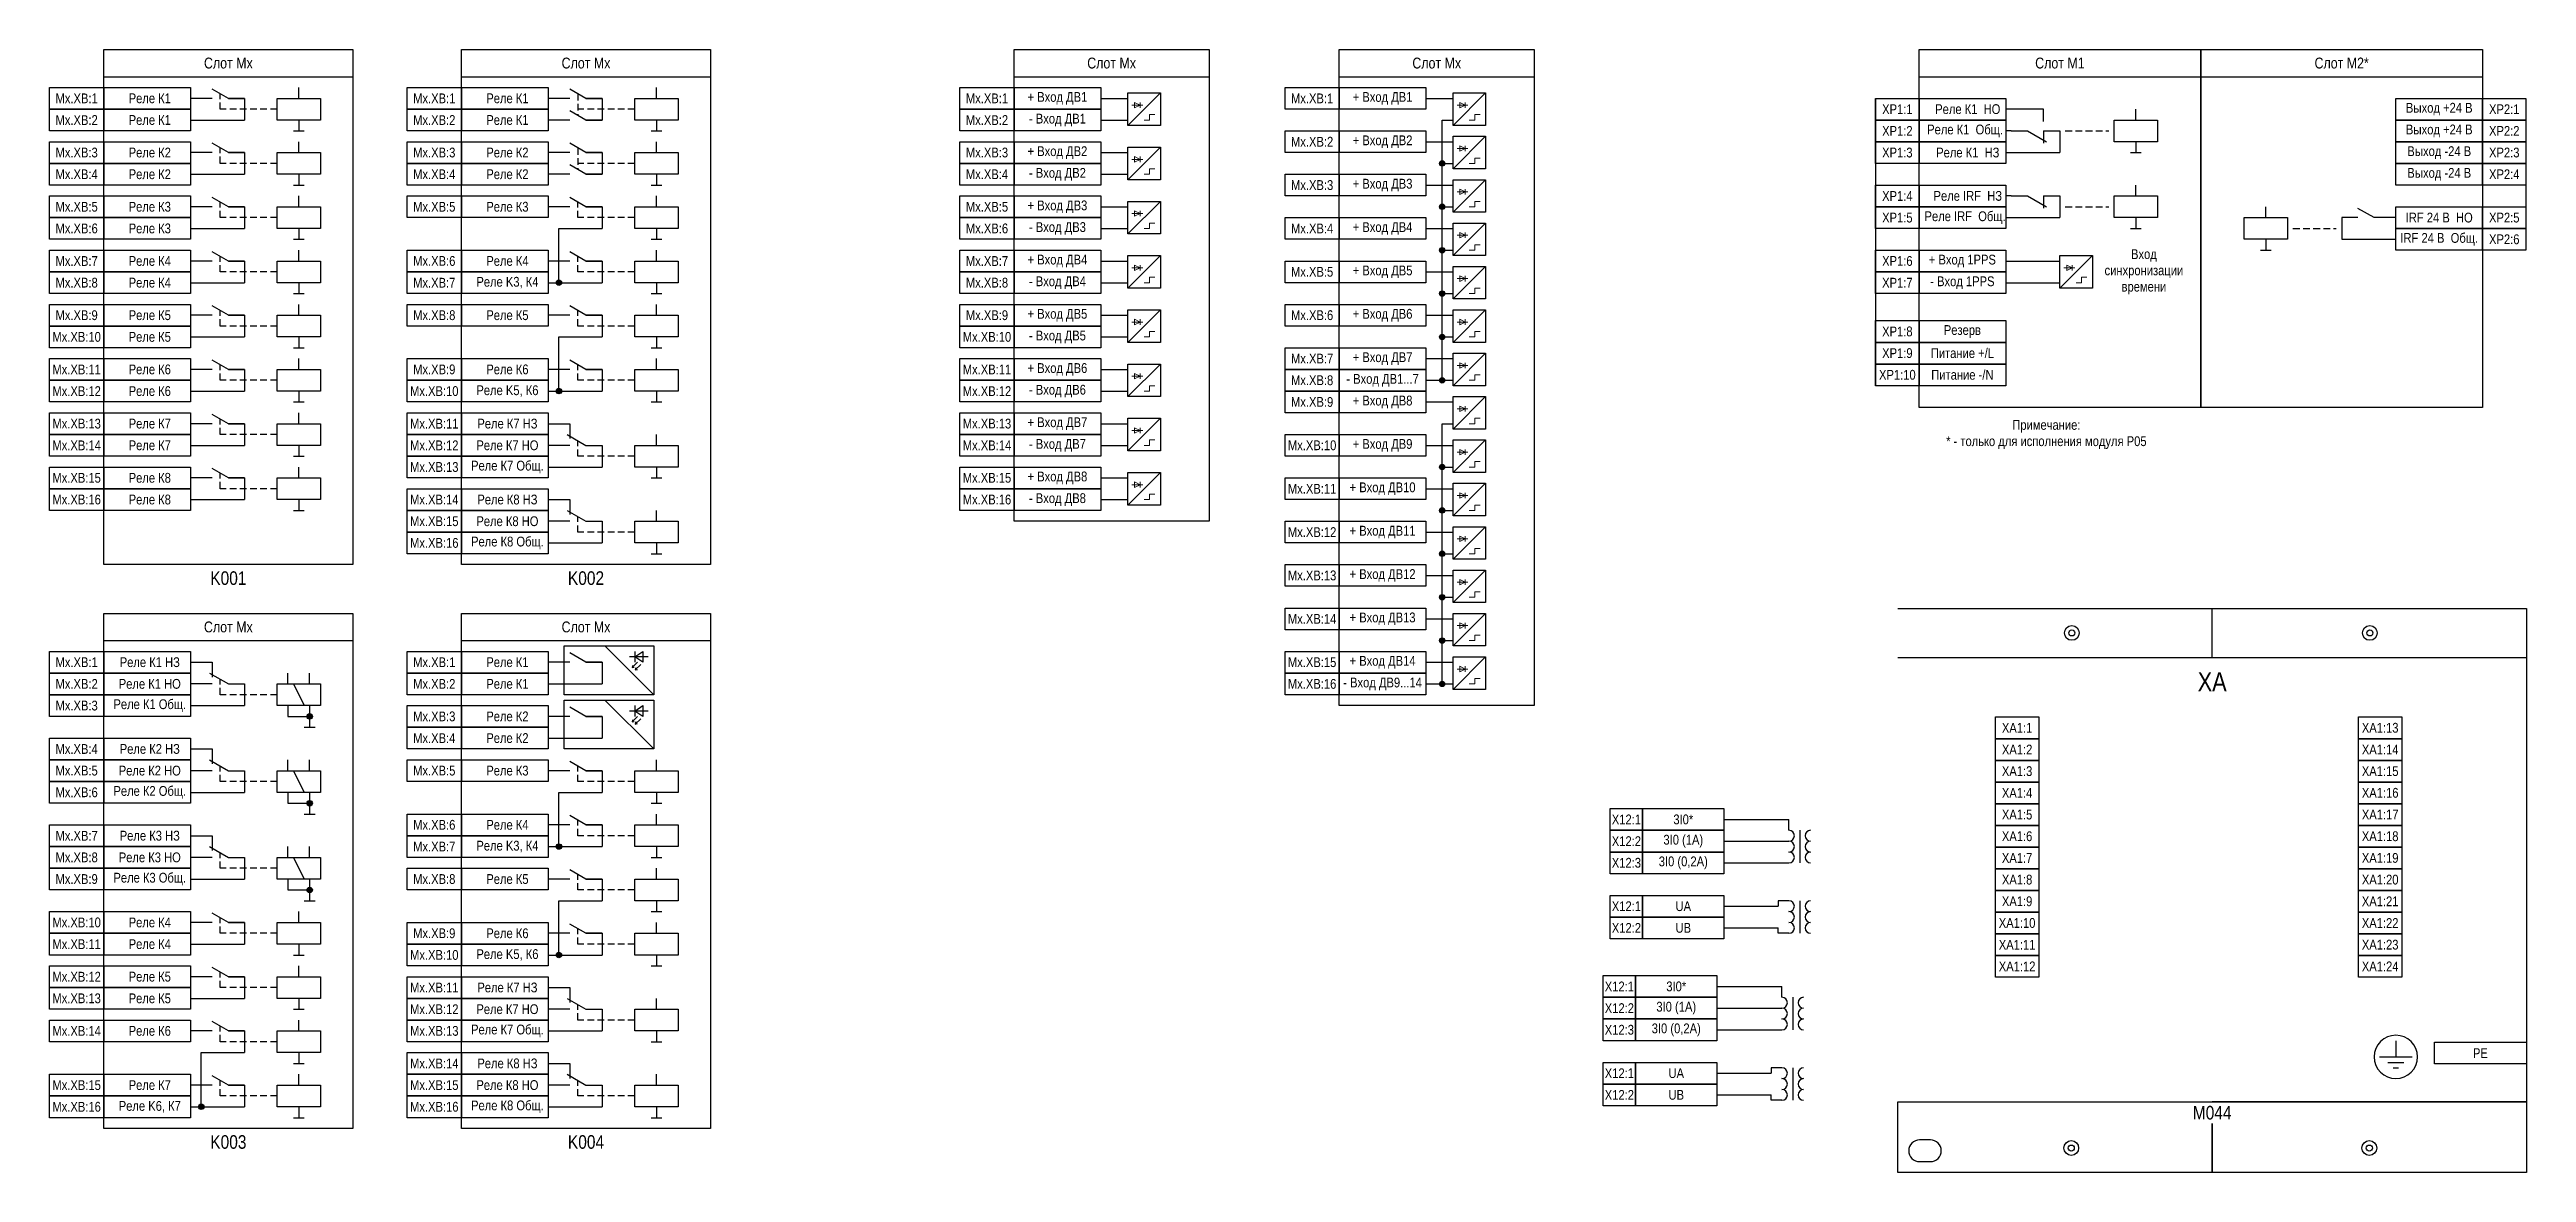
# Model space of a CAD drawing. Header units: millimetres. Extents: x 1657 to 5785, y -558 to 1129.
# Drawn here: x 2919 to 3376.1, y 921.9 to 1129 of the extents above; entities that cross this region are included whole.
import ezdxf
from ezdxf.enums import TextEntityAlignment as Align

# ---------------------------------------------------------------- set-up
doc = ezdxf.new("R2010")
doc.units = ezdxf.units.MM
doc.linetypes.add('штриховая2', pattern=[0.375, 0.25, -0.125])
doc.layers.add('Основная', color=7, linetype='Continuous')
doc.styles.add('1.8_Gost_RD', font='ARIALN.TTF', dxfattribs={"height": 1.8})
doc.styles.add('2.5_Gost_RD', font='ARIALN.TTF', dxfattribs={"height": 2.5})
doc.styles.add('2.5_ISOCPEUR', font='isocpeur.ttf', dxfattribs={"width": 0.9, "height": 2.5})

msp = doc.modelspace()

# ---------------------------------------------------------------- texts
at = {"ltscale": 100, "attachment_point": 5}
for s, insert, char_height, width, style in [('Слот Мx', (2952, 1126.5), 2, 46, '1.8_Gost_RD'), ('Слот Мx', (3018, 1126.5), 2, 46, '1.8_Gost_RD'), ('Слот Мx', (3115, 1126.5), 2, 36, '1.8_Gost_RD'), ('Слот Мx', (3175, 1126.5), 2, 36, '1.8_Gost_RD'), ('Слот М1', (3290, 1126.5), 2, 52, '1.8_Gost_RD'), ('Слот М2*', (3342, 1126.5), 2, 52, '1.8_Gost_RD'), ('Mx.XB:1', (2924, 1120), 1.8, 10, '1.8_Gost_RD'), ('\\pi1.00001;Реле К1', (2937, 1120), 1.8, 16, '1.8_Gost_RD'), ('Mx.XB:1', (2990, 1120), 1.8, 10, '1.8_Gost_RD'), ('\\pi1.00001;Реле К1', (3003, 1120), 1.8, 16, '1.8_Gost_RD'), ('Mx.XB:1', (3092, 1120), 1.8, 10, '1.8_Gost_RD'), ('+ Вход ДВ1', (3105, 1120), 1.8, 16, '1.8_Gost_RD'), ('Mx.XB:1', (3152, 1120), 1.8, 10, '1.8_Gost_RD'), ('+ Вход ДВ1', (3165, 1120), 1.8, 16, '1.8_Gost_RD'), ('Mx.XB:2', (2924, 1116), 1.8, 10, '1.8_Gost_RD'), ('\\pi1.00001;Реле К1', (2937, 1116), 1.8, 16, '1.8_Gost_RD'), ('Mx.XB:2', (2990, 1116), 1.8, 10, '1.8_Gost_RD'), ('\\pi1.00001;Реле К1', (3003, 1116), 1.8, 16, '1.8_Gost_RD'), ('Mx.XB:2', (3092, 1116), 1.8, 10, '1.8_Gost_RD'), ('- Вход ДВ1', (3105, 1116), 1.8, 16, '1.8_Gost_RD'), ('XP1:1', (3260, 1118), 1.8, 8, '1.8_Gost_RD'), ('\\pi1.00001;Реле К1  НО', (3272.5, 1118), 1.8, 17, '1.8_Gost_RD'), ('Выход +24 В', (3360, 1118), 1.8, 16, '1.8_Gost_RD'), ('XP2:1', (3372, 1118), 1.8, 8, '1.8_Gost_RD'), ('Mx.XB:3', (2924, 1110), 1.8, 10, '1.8_Gost_RD'), ('\\pi1.00001;Реле К2', (2937, 1110), 1.8, 16, '1.8_Gost_RD'), ('Mx.XB:3', (2990, 1110), 1.8, 10, '1.8_Gost_RD'), ('\\pi1.00001;Реле К2', (3003, 1110), 1.8, 16, '1.8_Gost_RD'), ('Mx.XB:3', (3092, 1110), 1.8, 10, '1.8_Gost_RD'), ('+ Вход ДВ2', (3105, 1110), 1.8, 16, '1.8_Gost_RD'), ('Mx.XB:2', (3152, 1112), 1.8, 10, '1.8_Gost_RD'), ('+ Вход ДВ2', (3165, 1112), 1.8, 16, '1.8_Gost_RD'), ('XP1:2', (3260, 1114), 1.8, 8, '1.8_Gost_RD'), ('XP1:3', (3260, 1110), 1.8, 8, '1.8_Gost_RD'), ('\\pi1.00001;Реле К1  Общ.', (3272, 1114), 1.8, 16, '1.8_Gost_RD'), ('\\pi1.00001;Реле К1  НЗ', (3272.5, 1110), 1.8, 17, '1.8_Gost_RD'), ('Выход +24 В', (3360, 1114), 1.8, 16, '1.8_Gost_RD'), ('Выход -24 В', (3360, 1110), 1.8, 16, '1.8_Gost_RD'), ('XP2:2', (3372, 1114), 1.8, 8, '1.8_Gost_RD'), ('XP2:3', (3372, 1110), 1.8, 8, '1.8_Gost_RD'), ('Mx.XB:4', (2924, 1106), 1.8, 10, '1.8_Gost_RD'), ('\\pi1.00001;Реле К2', (2937, 1106), 1.8, 16, '1.8_Gost_RD'), ('Mx.XB:4', (2990, 1106), 1.8, 10, '1.8_Gost_RD'), ('\\pi1.00001;Реле К2', (3003, 1106), 1.8, 16, '1.8_Gost_RD'), ('Mx.XB:4', (3092, 1106), 1.8, 10, '1.8_Gost_RD'), ('- Вход ДВ2', (3105, 1106), 1.8, 16, '1.8_Gost_RD'), ('Выход -24 В', (3360, 1106), 1.8, 16, '1.8_Gost_RD'), ('XP2:4', (3372, 1106), 1.8, 8, '1.8_Gost_RD'), ('Mx.XB:3', (3152, 1104), 1.8, 10, '1.8_Gost_RD'), ('+ Вход ДВ3', (3165, 1104), 1.8, 16, '1.8_Gost_RD'), ('XP1:4', (3260, 1102), 1.8, 8, '1.8_Gost_RD'), ('\\pi1.00001;Реле IRF  НЗ', (3272.5, 1102), 1.8, 17, '1.8_Gost_RD'), ('Mx.XB:5', (2924, 1100), 1.8, 10, '1.8_Gost_RD'), ('\\pi1.00001;Реле К3', (2937, 1100), 1.8, 16, '1.8_Gost_RD'), ('Mx.XB:5', (2990, 1100), 1.8, 10, '1.8_Gost_RD'), ('\\pi1.00001;Реле К3', (3003, 1100), 1.8, 16, '1.8_Gost_RD'), ('Mx.XB:5', (3092, 1100), 1.8, 10, '1.8_Gost_RD'), ('+ Вход ДВ3', (3105, 1100), 1.8, 16, '1.8_Gost_RD'), ('- Вход ДВ3', (3105, 1096), 1.8, 16, '1.8_Gost_RD'), ('+ Вход ДВ4', (3165, 1096), 1.8, 16, '1.8_Gost_RD'), ('XP1:5', (3260, 1098), 1.8, 8, '1.8_Gost_RD'), ('\\pi1.00001;Реле IRF  Общ.', (3272, 1098), 1.8, 16, '1.8_Gost_RD'), ('IRF 24 В  НО', (3360, 1098), 1.8, 16, '1.8_Gost_RD'), ('XP2:5', (3372, 1098), 1.8, 8, '1.8_Gost_RD'), ('Mx.XB:6', (2924, 1096), 1.8, 10, '1.8_Gost_RD'), ('\\pi1.00001;Реле К3', (2937, 1096), 1.8, 16, '1.8_Gost_RD'), ('Mx.XB:6', (3092, 1096), 1.8, 10, '1.8_Gost_RD'), ('Mx.XB:4', (3152, 1096), 1.8, 10, '1.8_Gost_RD'), ('IRF 24 В  Общ.', (3360, 1094), 1.8, 16, '1.8_Gost_RD'), ('XP2:6', (3372, 1094), 1.8, 8, '1.8_Gost_RD'), ('Mx.XB:7', (2924, 1090), 1.8, 10, '1.8_Gost_RD'), ('\\pi1.00001;Реле К4', (2937, 1090), 1.8, 16, '1.8_Gost_RD'), ('Mx.XB:6', (2990, 1090), 1.8, 10, '1.8_Gost_RD'), ('\\pi1.00001;Реле К4', (3003, 1090), 1.8, 16, '1.8_Gost_RD'), ('Mx.XB:7', (3092, 1090), 1.8, 10, '1.8_Gost_RD'), ('+ Вход ДВ4', (3105, 1090), 1.8, 16, '1.8_Gost_RD'), ('Mx.XB:5', (3152, 1088), 1.8, 10, '1.8_Gost_RD'), ('+ Вход ДВ5', (3165, 1088), 1.8, 16, '1.8_Gost_RD'), ('XP1:6', (3260, 1090), 1.8, 8, '1.8_Gost_RD'), ('+ Вход 1PPS', (3272, 1090), 1.8, 16, '1.8_Gost_RD'), ('Вход синхронизации времени', (3305.5, 1088), 1.8, 19, '1.8_Gost_RD'), ('Mx.XB:8', (2924, 1086), 1.8, 10, '1.8_Gost_RD'), ('\\pi1.00001;Реле К4', (2937, 1086), 1.8, 16, '1.8_Gost_RD'), ('Mx.XB:7', (2990, 1086), 1.8, 10, '1.8_Gost_RD'), ('\\pi1.00001;Реле K3, К4', (3003, 1086), 1.8, 16, '1.8_Gost_RD'), ('Mx.XB:8', (3092, 1086), 1.8, 10, '1.8_Gost_RD'), ('- Вход ДВ4', (3105, 1086), 1.8, 16, '1.8_Gost_RD'), ('XP1:7', (3260, 1086), 1.8, 8, '1.8_Gost_RD'), ('- Вход 1PPS', (3272, 1086), 1.8, 16, '1.8_Gost_RD'), ('Mx.XB:9', (2924, 1080), 1.8, 10, '1.8_Gost_RD'), ('\\pi1.00001;Реле К5', (2937, 1080), 1.8, 16, '1.8_Gost_RD'), ('Mx.XB:8', (2990, 1080), 1.8, 10, '1.8_Gost_RD'), ('\\pi1.00001;Реле К5', (3003, 1080), 1.8, 16, '1.8_Gost_RD'), ('Mx.XB:9', (3092, 1080), 1.8, 10, '1.8_Gost_RD'), ('+ Вход ДВ5', (3105, 1080), 1.8, 16, '1.8_Gost_RD'), ('Mx.XB:6', (3152, 1080), 1.8, 10, '1.8_Gost_RD'), ('+ Вход ДВ6', (3165, 1080), 1.8, 16, '1.8_Gost_RD'), ('Mx.XB:10', (2924, 1076), 1.8, 10, '1.8_Gost_RD'), ('\\pi1.00001;Реле К5', (2937, 1076), 1.8, 16, '1.8_Gost_RD'), ('Mx.XB:10', (3092, 1076), 1.8, 10, '1.8_Gost_RD'), ('- Вход ДВ5', (3105, 1076), 1.8, 16, '1.8_Gost_RD'), ('XP1:8', (3260, 1077), 1.8, 8, '1.8_Gost_RD'), ('Резерв', (3272, 1077), 1.8, 16, '1.8_Gost_RD'), ('Mx.XB:11', (2924, 1070), 1.8, 10, '1.8_Gost_RD'), ('\\pi1.00001;Реле К6', (2937, 1070), 1.8, 16, '1.8_Gost_RD'), ('Mx.XB:9', (2990, 1070), 1.8, 10, '1.8_Gost_RD'), ('\\pi1.00001;Реле К6', (3003, 1070), 1.8, 16, '1.8_Gost_RD'), ('Mx.XB:11', (3092, 1070), 1.8, 10, '1.8_Gost_RD'), ('+ Вход ДВ6', (3105, 1070), 1.8, 16, '1.8_Gost_RD'), ('Mx.XB:7', (3152, 1072), 1.8, 10, '1.8_Gost_RD'), ('+ Вход ДВ7', (3165, 1072), 1.8, 16, '1.8_Gost_RD'), ('XP1:10', (3260, 1069), 1.8, 8, '1.8_Gost_RD'), ('XP1:9', (3260, 1073), 1.8, 8, '1.8_Gost_RD'), ('Питание +/L', (3272, 1073), 1.8, 16, '1.8_Gost_RD'), ('Питание -/N', (3272, 1069), 1.8, 16, '1.8_Gost_RD'), ('Mx.XB:12', (2924, 1066), 1.8, 10, '1.8_Gost_RD'), ('\\pi1.00001;Реле К6', (2937, 1066), 1.8, 16, '1.8_Gost_RD'), ('Mx.XB:10', (2990, 1066), 1.8, 10, '1.8_Gost_RD'), ('\\pi1.00001;Реле K5, К6', (3003, 1066), 1.8, 16, '1.8_Gost_RD'), ('Mx.XB:12', (3092, 1066), 1.8, 10, '1.8_Gost_RD'), ('- Вход ДВ6', (3105, 1066), 1.8, 16, '1.8_Gost_RD'), ('Mx.XB:8', (3152, 1068), 1.8, 10, '1.8_Gost_RD'), ('- Вход ДВ1...7', (3165, 1068), 1.8, 16, '1.8_Gost_RD'), ('+ Вход ДВ8', (3165, 1064), 1.8, 16, '1.8_Gost_RD'), ('Mx.XB:13', (2924, 1060), 1.8, 10, '1.8_Gost_RD'), ('\\pi1.00001;Реле К7', (2937, 1060), 1.8, 16, '1.8_Gost_RD'), ('Mx.XB:11', (2990, 1060), 1.8, 10, '1.8_Gost_RD'), ('\\pi1.00001;Реле К7 НЗ', (3003, 1060), 1.8, 16, '1.8_Gost_RD'), ('Mx.XB:13', (3092, 1060), 1.8, 10, '1.8_Gost_RD'), ('+ Вход ДВ7', (3105, 1060), 1.8, 16, '1.8_Gost_RD'), ('Mx.XB:9', (3152, 1064), 1.8, 10, '1.8_Gost_RD'), ('Примечание:\\P* - только для исполнения модуля Р05', (3287.5, 1058), 1.8, 45, '1.8_Gost_RD'), ('Mx.XB:14', (2924, 1056), 1.8, 10, '1.8_Gost_RD'), ('\\pi1.00001;Реле К7', (2937, 1056), 1.8, 16, '1.8_Gost_RD'), ('Mx.XB:12', (2990, 1056), 1.8, 10, '1.8_Gost_RD'), ('\\pi1.00001;Реле К7 НО', (3003, 1056), 1.8, 16, '1.8_Gost_RD'), ('Mx.XB:14', (3092, 1056), 1.8, 10, '1.8_Gost_RD'), ('- Вход ДВ7', (3105, 1056), 1.8, 16, '1.8_Gost_RD'), ('Mx.XB:10', (3152, 1056), 1.8, 10, '1.8_Gost_RD'), ('+ Вход ДВ9', (3165, 1056), 1.8, 16, '1.8_Gost_RD'), ('Mx.XB:13', (2990, 1052), 1.8, 10, '1.8_Gost_RD'), ('\\pi1.00001;Реле К7 Общ.', (3003, 1052), 1.8, 16, '1.8_Gost_RD'), ('Mx.XB:15', (2924, 1050), 1.8, 10, '1.8_Gost_RD'), ('Mx.XB:16', (2924, 1046), 1.8, 10, '1.8_Gost_RD'), ('\\pi1.00001;Реле К8', (2937, 1050), 1.8, 16, '1.8_Gost_RD'), ('\\pi1.00001;Реле К8', (2937, 1046), 1.8, 16, '1.8_Gost_RD'), ('Mx.XB:14', (2990, 1046), 1.8, 10, '1.8_Gost_RD'), ('\\pi1.00001;Реле К8 НЗ', (3003, 1046), 1.8, 16, '1.8_Gost_RD'), ('Mx.XB:15', (3092, 1050), 1.8, 10, '1.8_Gost_RD'), ('Mx.XB:16', (3092, 1046), 1.8, 10, '1.8_Gost_RD'), ('+ Вход ДВ8', (3105, 1050), 1.8, 16, '1.8_Gost_RD'), ('- Вход ДВ8', (3105, 1046), 1.8, 16, '1.8_Gost_RD'), ('Mx.XB:11', (3152, 1048), 1.8, 10, '1.8_Gost_RD'), ('+ Вход ДВ10', (3165, 1048), 1.8, 16, '1.8_Gost_RD'), ('Mx.XB:15', (2990, 1042), 1.8, 10, '1.8_Gost_RD'), ('\\pi1.00001;Реле К8 НО', (3003, 1042), 1.8, 16, '1.8_Gost_RD'), ('Mx.XB:16', (2990, 1038), 1.8, 10, '1.8_Gost_RD'), ('\\pi1.00001;Реле К8 Общ.', (3003, 1038), 1.8, 16, '1.8_Gost_RD'), ('Mx.XB:12', (3152, 1040), 1.8, 10, '1.8_Gost_RD'), ('+ Вход ДВ11', (3165, 1040), 1.8, 16, '1.8_Gost_RD'), ('+ Вход ДВ12', (3165, 1032), 1.8, 16, '1.8_Gost_RD'), ('K001', (2952, 1031.5), 2.5, 46, '2.5_Gost_RD'), ('K002', (3018, 1031.5), 2.5, 46, '2.5_Gost_RD'), ('Mx.XB:13', (3152, 1032), 1.8, 10, '1.8_Gost_RD'), ('Mx.XB:14', (3152, 1024), 1.8, 10, '1.8_Gost_RD'), ('+ Вход ДВ13', (3165, 1024), 1.8, 16, '1.8_Gost_RD'), ('Слот Мx', (2952, 1022.5), 2, 46, '1.8_Gost_RD'), ('Слот Мx', (3018, 1022.5), 2, 46, '1.8_Gost_RD'), ('Mx.XB:1', (2924, 1016), 1.8, 10, '1.8_Gost_RD'), ('\\pi1.00001;Реле К1 НЗ', (2937, 1016), 1.8, 16, '1.8_Gost_RD'), ('Mx.XB:1', (2990, 1016), 1.8, 10, '1.8_Gost_RD'), ('\\pi1.00001;Реле К1', (3003, 1016), 1.8, 16, '1.8_Gost_RD'), ('Mx.XB:15', (3152, 1016), 1.8, 10, '1.8_Gost_RD'), ('+ Вход ДВ14', (3165, 1016), 1.8, 16, '1.8_Gost_RD'), ('Mx.XB:2', (2924, 1012), 1.8, 10, '1.8_Gost_RD'), ('\\pi1.00001;Реле К1 НО', (2937, 1012), 1.8, 16, '1.8_Gost_RD'), ('Mx.XB:2', (2990, 1012), 1.8, 10, '1.8_Gost_RD'), ('\\pi1.00001;Реле К1', (3003, 1012), 1.8, 16, '1.8_Gost_RD'), ('Mx.XB:16', (3152, 1012), 1.8, 10, '1.8_Gost_RD'), ('- Вход ДВ9...14', (3165, 1012), 1.8, 16, '1.8_Gost_RD'), ('XA', (3318.1, 1012.4), 3.5, 116, '1.8_Gost_RD'), ('Mx.XB:3', (2924, 1008), 1.8, 10, '1.8_Gost_RD'), ('\\pi1.00001;Реле К1 Общ.', (2937, 1008), 1.8, 16, '1.8_Gost_RD'), ('Mx.XB:3', (2990, 1006), 1.8, 10, '1.8_Gost_RD'), ('\\pi1.00001;Реле К2', (3003, 1006), 1.8, 16, '1.8_Gost_RD'), ('Mx.XB:4', (2990, 1002), 1.8, 10, '1.8_Gost_RD'), ('\\pi1.00001;Реле К2', (3003, 1002), 1.8, 16, '1.8_Gost_RD'), ('XA1:1', (3282.1, 1003.9), 1.8, 8, '1.8_Gost_RD'), ('XA1:13', (3349.1, 1003.9), 1.8, 8, '1.8_Gost_RD'), ('Mx.XB:4', (2924, 1000), 1.8, 10, '1.8_Gost_RD'), ('Mx.XB:5', (2924, 996), 1.8, 10, '1.8_Gost_RD'), ('\\pi1.00001;Реле К2 НО', (2937, 996), 1.8, 16, '1.8_Gost_RD'), ('\\pi1.00001;Реле К2 НЗ', (2937, 1000), 1.8, 16, '1.8_Gost_RD'), ('Mx.XB:5', (2990, 996), 1.8, 10, '1.8_Gost_RD'), ('\\pi1.00001;Реле К3', (3003, 996), 1.8, 16, '1.8_Gost_RD'), ('XA1:2', (3282.1, 999.9), 1.8, 8, '1.8_Gost_RD'), ('XA1:3', (3282.1, 995.9), 1.8, 8, '1.8_Gost_RD'), ('XA1:14', (3349.1, 999.9), 1.8, 8, '1.8_Gost_RD'), ('XA1:15', (3349.1, 995.9), 1.8, 8, '1.8_Gost_RD'), ('Mx.XB:6', (2924, 992), 1.8, 10, '1.8_Gost_RD'), ('\\pi1.00001;Реле К2 Общ.', (2937, 992), 1.8, 16, '1.8_Gost_RD'), ('XA1:4', (3282.1, 991.9), 1.8, 8, '1.8_Gost_RD'), ('XA1:16', (3349.1, 991.9), 1.8, 8, '1.8_Gost_RD'), ('X12:1', (3210, 987), 1.8, 6, '1.8_Gost_RD'), ('3I0*', (3220.5, 987), 1.8, 15, '1.8_Gost_RD'), ('XA1:5', (3282.1, 987.9), 1.8, 8, '1.8_Gost_RD'), ('XA1:17', (3349.1, 987.9), 1.8, 8, '1.8_Gost_RD'), ('Mx.XB:7', (2924, 984), 1.8, 10, '1.8_Gost_RD'), ('\\pi1.00001;Реле К3 НЗ', (2937, 984), 1.8, 16, '1.8_Gost_RD'), ('Mx.XB:6', (2990, 986), 1.8, 10, '1.8_Gost_RD'), ('Mx.XB:7', (2990, 982), 1.8, 10, '1.8_Gost_RD'), ('\\pi1.00001;Реле K3, К4', (3003, 982), 1.8, 16, '1.8_Gost_RD'), ('\\pi1.00001;Реле К4', (3003, 986), 1.8, 16, '1.8_Gost_RD'), ('X12:2', (3210, 983), 1.8, 6, '1.8_Gost_RD'), ('3I0 (1А)', (3220.5, 983), 1.8, 15, '1.8_Gost_RD'), ('XA1:6', (3282.1, 983.9), 1.8, 8, '1.8_Gost_RD'), ('XA1:18', (3349.1, 983.9), 1.8, 8, '1.8_Gost_RD'), ('Mx.XB:8', (2924, 980), 1.8, 10, '1.8_Gost_RD'), ('\\pi1.00001;Реле К3 НО', (2937, 980), 1.8, 16, '1.8_Gost_RD'), ('X12:3', (3210, 979), 1.8, 6, '1.8_Gost_RD'), ('3I0 (0,2А)', (3220.5, 979), 1.8, 15, '1.8_Gost_RD'), ('XA1:7', (3282.1, 979.9), 1.8, 8, '1.8_Gost_RD'), ('XA1:19', (3349.1, 979.9), 1.8, 8, '1.8_Gost_RD'), ('Mx.XB:9', (2924, 976), 1.8, 10, '1.8_Gost_RD'), ('\\pi1.00001;Реле К3 Общ.', (2937, 976), 1.8, 16, '1.8_Gost_RD'), ('Mx.XB:8', (2990, 976), 1.8, 10, '1.8_Gost_RD'), ('\\pi1.00001;Реле К5', (3003, 976), 1.8, 16, '1.8_Gost_RD'), ('XA1:8', (3282.1, 975.9), 1.8, 8, '1.8_Gost_RD'), ('XA1:20', (3349.1, 975.9), 1.8, 8, '1.8_Gost_RD'), ('X12:1', (3210, 971), 1.8, 6, '1.8_Gost_RD'), ('UA', (3220.5, 971), 1.8, 15, '1.8_Gost_RD'), ('XA1:9', (3282.1, 971.9), 1.8, 8, '1.8_Gost_RD'), ('XA1:21', (3349.1, 971.9), 1.8, 8, '1.8_Gost_RD'), ('Mx.XB:10', (2924, 968), 1.8, 10, '1.8_Gost_RD'), ('Mx.XB:11', (2924, 964), 1.8, 10, '1.8_Gost_RD'), ('\\pi1.00001;Реле К4', (2937, 968), 1.8, 16, '1.8_Gost_RD'), ('\\pi1.00001;Реле К4', (2937, 964), 1.8, 16, '1.8_Gost_RD'), ('Mx.XB:9', (2990, 966), 1.8, 10, '1.8_Gost_RD'), ('\\pi1.00001;Реле К6', (3003, 966), 1.8, 16, '1.8_Gost_RD'), ('X12:2', (3210, 967), 1.8, 6, '1.8_Gost_RD'), ('UB', (3220.5, 967), 1.8, 15, '1.8_Gost_RD'), ('XA1:10', (3282.1, 967.9), 1.8, 8, '1.8_Gost_RD'), ('XA1:11', (3282.1, 963.9), 1.8, 8, '1.8_Gost_RD'), ('XA1:22', (3349.1, 967.9), 1.8, 8, '1.8_Gost_RD'), ('XA1:23', (3349.1, 963.9), 1.8, 8, '1.8_Gost_RD'), ('Mx.XB:10', (2990, 962), 1.8, 10, '1.8_Gost_RD'), ('\\pi1.00001;Реле K5, К6', (3003, 962), 1.8, 16, '1.8_Gost_RD'), ('XA1:12', (3282.1, 959.9), 1.8, 8, '1.8_Gost_RD'), ('XA1:24', (3349.1, 959.9), 1.8, 8, '1.8_Gost_RD'), ('Mx.XB:12', (2924, 958), 1.8, 10, '1.8_Gost_RD'), ('\\pi1.00001;Реле К5', (2937, 958), 1.8, 16, '1.8_Gost_RD'), ('Mx.XB:11', (2990, 956), 1.8, 10, '1.8_Gost_RD'), ('\\pi1.00001;Реле К7 НЗ', (3003, 956), 1.8, 16, '1.8_Gost_RD'), ('X12:1', (3208.7, 956.2), 1.8, 6, '1.8_Gost_RD'), ('3I0*', (3219.2, 956.2), 1.8, 15, '1.8_Gost_RD'), ('Mx.XB:13', (2924, 954), 1.8, 10, '1.8_Gost_RD'), ('\\pi1.00001;Реле К5', (2937, 954), 1.8, 16, '1.8_Gost_RD'), ('Mx.XB:12', (2990, 952), 1.8, 10, '1.8_Gost_RD'), ('\\pi1.00001;Реле К7 НО', (3003, 952), 1.8, 16, '1.8_Gost_RD'), ('X12:2', (3208.7, 952.2), 1.8, 6, '1.8_Gost_RD'), ('3I0 (1А)', (3219.2, 952.2), 1.8, 15, '1.8_Gost_RD'), ('Mx.XB:14', (2924, 948), 1.8, 10, '1.8_Gost_RD'), ('\\pi1.00001;Реле К6', (2937, 948), 1.8, 16, '1.8_Gost_RD'), ('Mx.XB:13', (2990, 948), 1.8, 10, '1.8_Gost_RD'), ('\\pi1.00001;Реле К7 Общ.', (3003, 948), 1.8, 16, '1.8_Gost_RD'), ('X12:3', (3208.7, 948.2), 1.8, 6, '1.8_Gost_RD'), ('3I0 (0,2А)', (3219.2, 948.2), 1.8, 15, '1.8_Gost_RD'), ('Mx.XB:14', (2990, 942), 1.8, 10, '1.8_Gost_RD'), ('\\pi1.00001;Реле К8 НЗ', (3003, 942), 1.8, 16, '1.8_Gost_RD'), ('PE', (3367.6, 943.9), 1.8, 17, '1.8_Gost_RD'), ('Mx.XB:15', (2924, 938), 1.8, 10, '1.8_Gost_RD'), ('\\pi1.00001;Реле К7', (2937, 938), 1.8, 16, '1.8_Gost_RD'), ('Mx.XB:15', (2990, 938), 1.8, 10, '1.8_Gost_RD'), ('\\pi1.00001;Реле К8 НО', (3003, 938), 1.8, 16, '1.8_Gost_RD'), ('X12:1', (3208.7, 940.2), 1.8, 6, '1.8_Gost_RD'), ('X12:2', (3208.7, 936.2), 1.8, 6, '1.8_Gost_RD'), ('UA', (3219.2, 940.2), 1.8, 15, '1.8_Gost_RD'), ('UB', (3219.2, 936.2), 1.8, 15, '1.8_Gost_RD'), ('Mx.XB:16', (2924, 934), 1.8, 10, '1.8_Gost_RD'), ('\\pi1.00001;Реле K6, К7', (2937, 934), 1.8, 16, '1.8_Gost_RD'), ('Mx.XB:16', (2990, 934), 1.8, 10, '1.8_Gost_RD'), ('\\pi1.00001;Реле К8 Общ.', (3003, 934), 1.8, 16, '1.8_Gost_RD'), ('M044', (3318.1, 932.9), 2.5, 116, '1.8_Gost_RD'), ('K003', (2952, 927.5), 2.5, 46, '2.5_Gost_RD'), ('K004', (3018, 927.5), 2.5, 46, '2.5_Gost_RD')]:
    msp.add_mtext(s, dxfattribs=dict(at, insert=insert, char_height=char_height, width=width, style=style))

# ---------------------------------------------------------------- blocks, each defined once
blk = doc.blocks.new('*U98')
at = {"layer": 'Основная', "color": 0}
blk.add_line((0, 0), (6, 3.43), dxfattribs=at)
blk = doc.blocks.new('*U109')
at = {"layer": 'Основная', "color": 0}
for p, q in [((-3, 0), (-9, 0)), ((9, 0), (3, 0))]:
    blk.add_line(p, q, dxfattribs=at)
at = {"layer": 'Основная', "ltscale": 0.25, "xscale": -1}
blk.add_blockref('*U98', (3, 0), dxfattribs=at)
at = {"layer": 'Основная', "style": '2.5_ISOCPEUR'}
for tag, p in [('ОУ', (-2, 10)), ('В1', (-14, 6)), ('В2', (-6, 4))]:
    blk.add_attdef(tag, text='', height=2.5, dxfattribs=at).set_placement(p, align=Align.MIDDLE_CENTER)
blk = doc.blocks.new('Точка')
at = {"ltscale": 100}
h = blk.add_hatch(color=256, dxfattribs=at)
h.dxf.hatch_style = 1
edge = h.paths.add_edge_path()
edge.add_arc((0, 0), 0.5, 0, 360)
blk.add_circle((0, 0), 0.5, dxfattribs=at)
blk = doc.blocks.new('*U110')
at = {"layer": 'Основная', "color": 0}
blk.add_line((0, 0), (7, -4), dxfattribs=at)
at = {"layer": 'Основная', "ltscale": 0.35}
blk.add_line((6, 0), (6, -4.5), dxfattribs=at)
blk = doc.blocks.new('*U113')
at = {"layer": 'Основная', "color": 0}
for p, q in [((-9, 0), (-3, 0)), ((3, 0), (9, 0))]:
    blk.add_line(p, q, dxfattribs=at)
at = {"layer": 'Основная', "ltscale": 0.25}
blk.add_blockref('*U110', (-3, 0), dxfattribs=at)
at = {"layer": 'Основная', "style": '2.5_ISOCPEUR'}
for tag, p in [('ОУ', (2, 10)), ('В2', (6, 4)), ('В1', (14, 6))]:
    blk.add_attdef(tag, text='', height=2.5, dxfattribs=at).set_placement(p, align=Align.MIDDLE_CENTER)
blk = doc.blocks.new('*U112')
at = {"layer": 'Основная', "color": 0}
for p, q in [((-9, 0), (-3, 0)), ((3, 0), (9, 0))]:
    blk.add_line(p, q, dxfattribs=at)
at = {"layer": 'Основная', "ltscale": 0.25}
blk.add_blockref('*U110', (-3, 0), dxfattribs=at)
at = {"layer": 'Основная', "style": '2.5_ISOCPEUR'}
for tag, p in [('ОУ', (2, 10)), ('В2', (6, 4)), ('В1', (14, 6))]:
    blk.add_attdef(tag, text='', height=2.5, dxfattribs=at).set_placement(p, align=Align.MIDDLE_CENTER)
blk = doc.blocks.new('*U118')
at = {"layer": 'Основная'}
for p, q in [((-3, 0), (3, 0)), ((0, 3), (0, 0)), ((-1.5, -1), (1.5, -1)), ((-0.5, -2), (0.5, -2))]:
    blk.add_line(p, q, dxfattribs=at)
at = {"layer": 'Основная', "ltscale": 0.25}
for start, end in [(0, 180), (180, 0)]:
    blk.add_arc((0, 0), 4, start, end, dxfattribs=at)

# ---------------------------------------------------------------- linework, layer by layer
at = {"ltscale": 100}
for p, q in [((2946, 1120), (2945, 1120)), ((2952, 1120), (2955, 1120)), ((2965, 1120), (2965, 1122)), ((3012, 1120), (3011, 1120)), ((3018, 1120), (3021, 1120)), ((3031, 1120), (3031, 1122)), ((3256, 1120), (3256, 1067)), ((3376, 1120), (3376, 1092)), ((2945, 1116), (2955, 1116)), ((2965, 1116), (2965, 1114)), ((3012, 1116), (3011, 1116)), ((3018, 1116), (3021, 1116)), ((3031, 1116), (3031, 1114)), ((3304, 1116), (3304, 1118)), ((2964, 1114), (2966, 1114)), ((2965, 1110), (2965, 1112)), ((3030, 1114), (3032, 1114)), ((3031, 1110), (3031, 1112)), ((3281, 1114), (3280, 1114)), ((3287, 1114), (3290, 1114)), ((3304, 1112), (3304, 1110)), ((2946, 1110), (2945, 1110)), ((2952, 1110), (2955, 1110)), ((3012, 1110), (3011, 1110)), ((3018, 1110), (3021, 1110)), ((3280, 1110), (3290, 1110)), ((3303, 1110), (3305, 1110)), ((2945, 1106), (2955, 1106)), ((2964, 1104), (2966, 1104)), ((2965, 1106), (2965, 1104)), ((2965, 1100), (2965, 1102)), ((3012, 1106), (3011, 1106)), ((3018, 1106), (3021, 1106)), ((3030, 1104), (3032, 1104)), ((3031, 1106), (3031, 1104)), ((3031, 1100), (3031, 1102)), ((3281, 1102), (3280, 1102)), ((3304, 1102), (3304, 1104)), ((2946, 1100), (2945, 1100)), ((2952, 1100), (2955, 1100)), ((3012, 1100), (3011, 1100)), ((3018, 1100), (3021, 1100)), ((3280, 1098), (3290, 1098)), ((3304, 1098), (3304, 1096)), ((3328, 1098), (3328, 1100)), ((3352, 1098), (3351, 1098)), ((2945, 1096), (2955, 1096)), ((2964, 1094), (2966, 1094)), ((2965, 1096), (2965, 1094)), ((3013, 1096), (3021, 1096)), ((3030, 1094), (3032, 1094)), ((3031, 1096), (3031, 1094)), ((3303, 1096), (3305, 1096)), ((3328, 1094), (3328, 1092)), ((3342, 1094), (3352, 1094)), ((2946, 1090), (2945, 1090)), ((2952, 1090), (2955, 1090)), ((2965, 1090), (2965, 1092)), ((3012, 1090), (3011, 1090)), ((3018, 1090), (3021, 1090)), ((3031, 1090), (3031, 1092)), ((3327, 1092), (3329, 1092)), ((2945, 1086), (2955, 1086)), ((2964, 1084), (2966, 1084)), ((2965, 1086), (2965, 1084)), ((3011, 1086), (3021, 1086)), ((3030, 1084), (3032, 1084)), ((3031, 1086), (3031, 1084)), ((2946, 1080), (2945, 1080)), ((2952, 1080), (2955, 1080)), ((2965, 1080), (2965, 1082)), ((3012, 1080), (3011, 1080)), ((3018, 1080), (3021, 1080)), ((3031, 1080), (3031, 1082)), ((2945, 1076), (2955, 1076)), ((2965, 1076), (2965, 1074)), ((3013, 1076), (3021, 1076)), ((3031, 1076), (3031, 1074)), ((2946, 1070), (2945, 1070)), ((2952, 1070), (2955, 1070)), ((2964, 1074), (2966, 1074)), ((2965, 1070), (2965, 1072)), ((3012, 1070), (3011, 1070)), ((3018, 1070), (3021, 1070)), ((3030, 1074), (3032, 1074)), ((3031, 1070), (3031, 1072)), ((2945, 1066), (2955, 1066)), ((2965, 1066), (2965, 1064)), ((3011, 1066), (3021, 1066)), ((3031, 1066), (3031, 1064)), ((2964, 1064), (2966, 1064)), ((2965, 1060), (2965, 1062)), ((3030, 1064), (3032, 1064)), ((2946, 1060), (2945, 1060)), ((2945, 1056), (2955, 1056)), ((2952, 1060), (2955, 1060)), ((2965, 1056), (2965, 1054)), ((3015, 1056), (3011, 1056)), ((3018, 1056), (3021, 1056)), ((3031, 1056), (3031, 1058)), ((2964, 1054), (2966, 1054)), ((2965, 1050), (2965, 1052)), ((3011, 1052), (3021, 1052)), ((3031, 1052), (3031, 1050)), ((2946, 1050), (2945, 1050)), ((2952, 1050), (2955, 1050)), ((3030, 1050), (3032, 1050)), ((2945, 1046), (2955, 1046)), ((2964, 1044), (2966, 1044)), ((2965, 1046), (2965, 1044)), ((3031, 1042), (3031, 1044)), ((3015, 1042), (3011, 1042)), ((3011, 1038), (3021, 1038)), ((3018, 1042), (3021, 1042)), ((3031, 1038), (3031, 1036)), ((3030, 1036), (3032, 1036)), ((3012, 1016), (3011, 1016)), ((3018, 1016), (3021, 1016)), ((2949, 1012), (2945, 1012)), ((2952, 1012), (2955, 1012)), ((3011, 1012), (3021, 1012)), ((2945, 1008), (2955, 1008)), ((2967, 1008), (2967, 1004)), ((3012, 1006), (3011, 1006)), ((3018, 1006), (3021, 1006)), ((2966, 1004), (2968, 1004)), ((3011, 1002), (3021, 1002)), ((3031, 996), (3031, 998)), ((2949, 996), (2945, 996)), ((2945, 992), (2955, 992)), ((2952, 996), (2955, 996)), ((2967, 992), (2967, 988)), ((3012, 996), (3011, 996)), ((3013, 992), (3021, 992)), ((3018, 996), (3021, 996)), ((3031, 992), (3031, 990)), ((2966, 988), (2968, 988)), ((3030, 990), (3032, 990)), ((3031, 986), (3031, 988)), ((3012, 986), (3011, 986)), ((3018, 986), (3021, 986)), ((3228, 987), (3240, 987)), ((3228, 983), (3240, 983)), ((3240, 985), (3240, 987)), ((3242, 985), (3242, 979)), ((2949, 980), (2945, 980)), ((2952, 980), (2955, 980)), ((3011, 982), (3021, 982)), ((3030, 980), (3032, 980)), ((3031, 982), (3031, 980)), ((3228, 979), (3240, 979)), ((2945, 976), (2955, 976)), ((2967, 976), (2967, 972)), ((3012, 976), (3011, 976)), ((3018, 976), (3021, 976)), ((3031, 976), (3031, 978)), ((2965, 968), (2965, 970)), ((2966, 972), (2968, 972)), ((3013, 972), (3021, 972)), ((3030, 970), (3032, 970)), ((3031, 972), (3031, 970)), ((3228, 971), (3238, 971)), ((3240, 972), (3238, 972)), ((3238, 972), (3238, 971)), ((3242, 972), (3242, 966)), ((2946, 968), (2945, 968)), ((2952, 968), (2955, 968)), ((3012, 966), (3011, 966)), ((3018, 966), (3021, 966)), ((3031, 966), (3031, 968)), ((3228, 967), (3238, 967)), ((3238, 966), (3238, 967)), ((3240, 966), (3238, 966)), ((2945, 964), (2955, 964)), ((2964, 962), (2966, 962)), ((2965, 964), (2965, 962)), ((2965, 958), (2965, 960)), ((3011, 962), (3021, 962)), ((3030, 960), (3032, 960)), ((3031, 962), (3031, 960)), ((2946, 958), (2945, 958)), ((2952, 958), (2955, 958)), ((3226.7, 956.2), (3238.7, 956.2)), ((3238.7, 954.2), (3238.7, 956.2)), ((2945, 954), (2955, 954)), ((2964, 952), (2966, 952)), ((2965, 954), (2965, 952)), ((3015, 952), (3011, 952)), ((3018, 952), (3021, 952)), ((3031, 952), (3031, 954)), ((3226.7, 952.2), (3238.7, 952.2)), ((3240.7, 954.2), (3240.7, 948.2)), ((2946, 948), (2945, 948)), ((2952, 948), (2955, 948)), ((2965, 948), (2965, 950)), ((3011, 948), (3021, 948)), ((3031, 948), (3031, 946)), ((3226.7, 948.2), (3238.7, 948.2)), ((2947, 944), (2955, 944)), ((2964, 942), (2966, 942)), ((2965, 944), (2965, 942)), ((3030, 946), (3032, 946)), ((2946, 938), (2945, 938)), ((2952, 938), (2955, 938)), ((2965, 938), (2965, 940)), ((3015, 938), (3011, 938)), ((3018, 938), (3021, 938)), ((3031, 938), (3031, 940)), ((3226.7, 940.2), (3236.7, 940.2)), ((3238.7, 941.2), (3236.7, 941.2)), ((3236.7, 941.2), (3236.7, 940.2)), ((3240.7, 941.2), (3240.7, 935.2)), ((2945, 934), (2955, 934)), ((2965, 934), (2965, 932)), ((3011, 934), (3021, 934)), ((3031, 934), (3031, 932)), ((3226.7, 936.2), (3236.7, 936.2)), ((3236.7, 935.2), (3236.7, 936.2)), ((3238.7, 935.2), (3236.7, 935.2)), ((2964, 932), (2966, 932)), ((3030, 932), (3032, 932))]:
    msp.add_line(p, q, dxfattribs=at)
at = {"lineweight": 13, "ltscale": 0.25}
for p, q in [((3120.25, 1119.25), (3120.25, 1118.25)), ((3180.25, 1119.25), (3180.25, 1118.25)), ((3180.25, 1111.25), (3180.25, 1110.25)), ((3120.25, 1109.25), (3120.25, 1108.25)), ((3180.25, 1103.25), (3180.25, 1102.25)), ((3120.25, 1099.25), (3120.25, 1098.25)), ((3180.25, 1095.25), (3180.25, 1094.25)), ((3120.25, 1089.25), (3120.25, 1088.25)), ((3292.25, 1089.25), (3292.25, 1088.25)), ((3180.25, 1087.25), (3180.25, 1086.25)), ((3120.25, 1079.25), (3120.25, 1078.25)), ((3180.25, 1079.25), (3180.25, 1078.25)), ((3180.25, 1071.25), (3180.25, 1070.25)), ((3120.25, 1069.25), (3120.25, 1068.25)), ((3180.25, 1063.25), (3180.25, 1062.25)), ((3120.25, 1059.25), (3120.25, 1058.25)), ((3180.25, 1055.25), (3180.25, 1054.25)), ((3120.25, 1049.25), (3120.25, 1048.25)), ((3180.25, 1047.25), (3180.25, 1046.25)), ((3180.25, 1039.25), (3180.25, 1038.25)), ((3180.25, 1031.25), (3180.25, 1030.25)), ((3180.25, 1023.25), (3180.25, 1022.25)), ((3180.25, 1015.25), (3180.25, 1014.25))]:
    msp.add_line(p, q, dxfattribs=at)
at = {"linetype": 'штриховая2', "ltscale": 5}
for p, q in [((3291, 1114), (3299, 1114)), ((3291, 1100), (3299, 1100)), ((3333, 1096), (3341, 1096))]:
    msp.add_line(p, q, dxfattribs=at)
at = {"ltscale": 100}
for points in [[(2929, 1129), (2975, 1129), (2975, 1034), (2929, 1034)], [(2995, 1129), (3041, 1129), (3041, 1034), (2995, 1034)], [(3097, 1129), (3133, 1129), (3133, 1042), (3097, 1042)], [(3157, 1129), (3193, 1129), (3193, 1008), (3157, 1008)], [(3264, 1129), (3316, 1129), (3316, 1063), (3264, 1063)], [(3316, 1129), (3368, 1129), (3368, 1063), (3316, 1063)], [(2919, 1122), (2929, 1122), (2929, 1118), (2919, 1118)], [(2929, 1122), (2945, 1122), (2945, 1118), (2929, 1118)], [(2961, 1120), (2969, 1120), (2969, 1116), (2961, 1116)], [(2985, 1122), (2995, 1122), (2995, 1118), (2985, 1118)], [(2995, 1122), (3011, 1122), (3011, 1118), (2995, 1118)], [(3027, 1120), (3035, 1120), (3035, 1116), (3027, 1116)], [(3087, 1122), (3097, 1122), (3097, 1118), (3087, 1118)], [(3097, 1122), (3113, 1122), (3113, 1118), (3097, 1118)], [(3147, 1122), (3157, 1122), (3157, 1118), (3147, 1118)], [(3157, 1122), (3173, 1122), (3173, 1118), (3157, 1118)], [(3256, 1120), (3264, 1120), (3264, 1116), (3256, 1116)], [(3264, 1120), (3280, 1120), (3280, 1116), (3264, 1116)], [(3352, 1120), (3368, 1120), (3368, 1116), (3352, 1116)], [(3368, 1120), (3376, 1120), (3376, 1116), (3368, 1116)], [(2919, 1118), (2929, 1118), (2929, 1114), (2919, 1114)], [(2929, 1118), (2945, 1118), (2945, 1114), (2929, 1114)], [(2985, 1118), (2995, 1118), (2995, 1114), (2985, 1114)], [(2995, 1118), (3011, 1118), (3011, 1114), (2995, 1114)], [(3087, 1118), (3097, 1118), (3097, 1114), (3087, 1114)], [(3097, 1118), (3113, 1118), (3113, 1114), (3097, 1114)], [(3256, 1116), (3264, 1116), (3264, 1112), (3256, 1112)], [(3264, 1116), (3280, 1116), (3280, 1112), (3264, 1112)], [(3300, 1116), (3308, 1116), (3308, 1112), (3300, 1112)], [(3352, 1116), (3368, 1116), (3368, 1112), (3352, 1112)], [(3368, 1116), (3376, 1116), (3376, 1112), (3368, 1112)], [(2919, 1112), (2929, 1112), (2929, 1108), (2919, 1108)], [(2929, 1112), (2945, 1112), (2945, 1108), (2929, 1108)], [(2985, 1112), (2995, 1112), (2995, 1108), (2985, 1108)], [(2995, 1112), (3011, 1112), (3011, 1108), (2995, 1108)], [(3087, 1112), (3097, 1112), (3097, 1108), (3087, 1108)], [(3097, 1112), (3113, 1112), (3113, 1108), (3097, 1108)], [(3147, 1114), (3157, 1114), (3157, 1110), (3147, 1110)], [(3157, 1114), (3173, 1114), (3173, 1110), (3157, 1110)], [(3256, 1112), (3264, 1112), (3264, 1108), (3256, 1108)], [(3264, 1112), (3280, 1112), (3280, 1108), (3264, 1108)], [(3352, 1112), (3368, 1112), (3368, 1108), (3352, 1108)], [(3368, 1112), (3376, 1112), (3376, 1108), (3368, 1108)], [(2919, 1108), (2929, 1108), (2929, 1104), (2919, 1104)], [(2929, 1108), (2945, 1108), (2945, 1104), (2929, 1104)], [(2961, 1110), (2969, 1110), (2969, 1106), (2961, 1106)], [(2985, 1108), (2995, 1108), (2995, 1104), (2985, 1104)], [(2995, 1108), (3011, 1108), (3011, 1104), (2995, 1104)], [(3027, 1110), (3035, 1110), (3035, 1106), (3027, 1106)], [(3087, 1108), (3097, 1108), (3097, 1104), (3087, 1104)], [(3097, 1108), (3113, 1108), (3113, 1104), (3097, 1104)], [(3352, 1108), (3368, 1108), (3368, 1104), (3352, 1104)], [(3368, 1108), (3376, 1108), (3376, 1104), (3368, 1104)], [(2919, 1102), (2929, 1102), (2929, 1098), (2919, 1098)], [(2929, 1102), (2945, 1102), (2945, 1098), (2929, 1098)], [(2985, 1102), (2995, 1102), (2995, 1098), (2985, 1098)], [(2995, 1102), (3011, 1102), (3011, 1098), (2995, 1098)], [(3087, 1102), (3097, 1102), (3097, 1098), (3087, 1098)], [(3097, 1102), (3113, 1102), (3113, 1098), (3097, 1098)], [(3147, 1106), (3157, 1106), (3157, 1102), (3147, 1102)], [(3157, 1106), (3173, 1106), (3173, 1102), (3157, 1102)], [(3256, 1104), (3264, 1104), (3264, 1100), (3256, 1100)], [(3264, 1104), (3280, 1104), (3280, 1100), (3264, 1100)], [(3300, 1102), (3308, 1102), (3308, 1098), (3300, 1098)], [(2919, 1098), (2929, 1098), (2929, 1094), (2919, 1094)], [(2929, 1098), (2945, 1098), (2945, 1094), (2929, 1094)], [(2961, 1100), (2969, 1100), (2969, 1096), (2961, 1096)], [(3027, 1100), (3035, 1100), (3035, 1096), (3027, 1096)], [(3087, 1098), (3097, 1098), (3097, 1094), (3087, 1094)], [(3097, 1098), (3113, 1098), (3113, 1094), (3097, 1094)], [(3147, 1098), (3157, 1098), (3157, 1094), (3147, 1094)], [(3157, 1098), (3173, 1098), (3173, 1094), (3157, 1094)], [(3256, 1100), (3264, 1100), (3264, 1096), (3256, 1096)], [(3264, 1100), (3280, 1100), (3280, 1096), (3264, 1096)], [(3324, 1098), (3332, 1098), (3332, 1094), (3324, 1094)], [(3352, 1100), (3368, 1100), (3368, 1096), (3352, 1096)], [(3368, 1100), (3376, 1100), (3376, 1096), (3368, 1096)], [(3352, 1096), (3368, 1096), (3368, 1092), (3352, 1092)], [(3368, 1096), (3376, 1096), (3376, 1092), (3368, 1092)], [(2919, 1092), (2929, 1092), (2929, 1088), (2919, 1088)], [(2919, 1088), (2929, 1088), (2929, 1084), (2919, 1084)], [(2929, 1092), (2945, 1092), (2945, 1088), (2929, 1088)], [(2929, 1088), (2945, 1088), (2945, 1084), (2929, 1084)], [(2961, 1090), (2969, 1090), (2969, 1086), (2961, 1086)], [(2985, 1092), (2995, 1092), (2995, 1088), (2985, 1088)], [(2985, 1088), (2995, 1088), (2995, 1084), (2985, 1084)], [(2995, 1092), (3011, 1092), (3011, 1088), (2995, 1088)], [(2995, 1088), (3011, 1088), (3011, 1084), (2995, 1084)], [(3027, 1090), (3035, 1090), (3035, 1086), (3027, 1086)], [(3087, 1092), (3097, 1092), (3097, 1088), (3087, 1088)], [(3087, 1088), (3097, 1088), (3097, 1084), (3087, 1084)], [(3097, 1092), (3113, 1092), (3113, 1088), (3097, 1088)], [(3097, 1088), (3113, 1088), (3113, 1084), (3097, 1084)], [(3147, 1090), (3157, 1090), (3157, 1086), (3147, 1086)], [(3157, 1090), (3173, 1090), (3173, 1086), (3157, 1086)], [(3256, 1092), (3264, 1092), (3264, 1088), (3256, 1088)], [(3256, 1088), (3264, 1088), (3264, 1084), (3256, 1084)], [(3264, 1092), (3280, 1092), (3280, 1088), (3264, 1088)], [(3264, 1088), (3280, 1088), (3280, 1084), (3264, 1084)], [(2919, 1082), (2929, 1082), (2929, 1078), (2919, 1078)], [(2929, 1082), (2945, 1082), (2945, 1078), (2929, 1078)], [(2961, 1080), (2969, 1080), (2969, 1076), (2961, 1076)], [(2985, 1082), (2995, 1082), (2995, 1078), (2985, 1078)], [(2995, 1082), (3011, 1082), (3011, 1078), (2995, 1078)], [(3027, 1080), (3035, 1080), (3035, 1076), (3027, 1076)], [(3087, 1082), (3097, 1082), (3097, 1078), (3087, 1078)], [(3097, 1082), (3113, 1082), (3113, 1078), (3097, 1078)], [(3147, 1082), (3157, 1082), (3157, 1078), (3147, 1078)], [(3157, 1082), (3173, 1082), (3173, 1078), (3157, 1078)], [(3256, 1079), (3264, 1079), (3264, 1075), (3256, 1075)], [(3264, 1079), (3280, 1079), (3280, 1075), (3264, 1075)], [(2919, 1078), (2929, 1078), (2929, 1074), (2919, 1074)], [(2929, 1078), (2945, 1078), (2945, 1074), (2929, 1074)], [(3087, 1078), (3097, 1078), (3097, 1074), (3087, 1074)], [(3097, 1078), (3113, 1078), (3113, 1074), (3097, 1074)], [(3256, 1075), (3264, 1075), (3264, 1071), (3256, 1071)], [(3264, 1075), (3280, 1075), (3280, 1071), (3264, 1071)], [(2919, 1072), (2929, 1072), (2929, 1068), (2919, 1068)], [(2929, 1072), (2945, 1072), (2945, 1068), (2929, 1068)], [(2961, 1070), (2969, 1070), (2969, 1066), (2961, 1066)], [(2985, 1072), (2995, 1072), (2995, 1068), (2985, 1068)], [(2995, 1072), (3011, 1072), (3011, 1068), (2995, 1068)], [(3027, 1070), (3035, 1070), (3035, 1066), (3027, 1066)], [(3087, 1072), (3097, 1072), (3097, 1068), (3087, 1068)], [(3097, 1072), (3113, 1072), (3113, 1068), (3097, 1068)], [(3147, 1074), (3157, 1074), (3157, 1070), (3147, 1070)], [(3147, 1070), (3157, 1070), (3157, 1066), (3147, 1066)], [(3157, 1074), (3173, 1074), (3173, 1070), (3157, 1070)], [(3157, 1070), (3173, 1070), (3173, 1066), (3157, 1066)], [(3256, 1071), (3264, 1071), (3264, 1067), (3256, 1067)], [(3264, 1071), (3280, 1071), (3280, 1067), (3264, 1067)], [(2919, 1068), (2929, 1068), (2929, 1064), (2919, 1064)], [(2929, 1068), (2945, 1068), (2945, 1064), (2929, 1064)], [(2985, 1068), (2995, 1068), (2995, 1064), (2985, 1064)], [(2995, 1068), (3011, 1068), (3011, 1064), (2995, 1064)], [(3087, 1068), (3097, 1068), (3097, 1064), (3087, 1064)], [(3097, 1068), (3113, 1068), (3113, 1064), (3097, 1064)], [(3147, 1066), (3157, 1066), (3157, 1062), (3147, 1062)], [(3157, 1066), (3173, 1066), (3173, 1062), (3157, 1062)], [(2919, 1062), (2929, 1062), (2929, 1058), (2919, 1058)], [(2929, 1062), (2945, 1062), (2945, 1058), (2929, 1058)], [(2985, 1062), (2995, 1062), (2995, 1058), (2985, 1058)], [(2995, 1062), (3011, 1062), (3011, 1058), (2995, 1058)], [(3087, 1062), (3097, 1062), (3097, 1058), (3087, 1058)], [(3097, 1062), (3113, 1062), (3113, 1058), (3097, 1058)], [(2919, 1058), (2929, 1058), (2929, 1054), (2919, 1054)], [(2929, 1058), (2945, 1058), (2945, 1054), (2929, 1054)], [(2961, 1060), (2969, 1060), (2969, 1056), (2961, 1056)], [(2985, 1058), (2995, 1058), (2995, 1054), (2985, 1054)], [(2995, 1058), (3011, 1058), (3011, 1054), (2995, 1054)], [(3027, 1056), (3035, 1056), (3035, 1052), (3027, 1052)], [(3087, 1058), (3097, 1058), (3097, 1054), (3087, 1054)], [(3097, 1058), (3113, 1058), (3113, 1054), (3097, 1054)], [(3147, 1058), (3157, 1058), (3157, 1054), (3147, 1054)], [(3157, 1058), (3173, 1058), (3173, 1054), (3157, 1054)], [(2919, 1052), (2929, 1052), (2929, 1048), (2919, 1048)], [(2929, 1052), (2945, 1052), (2945, 1048), (2929, 1048)], [(2985, 1054), (2995, 1054), (2995, 1050), (2985, 1050)], [(2995, 1054), (3011, 1054), (3011, 1050), (2995, 1050)], [(3087, 1052), (3097, 1052), (3097, 1048), (3087, 1048)], [(3097, 1052), (3113, 1052), (3113, 1048), (3097, 1048)], [(2919, 1048), (2929, 1048), (2929, 1044), (2919, 1044)], [(2929, 1048), (2945, 1048), (2945, 1044), (2929, 1044)], [(2961, 1050), (2969, 1050), (2969, 1046), (2961, 1046)], [(2985, 1048), (2995, 1048), (2995, 1044), (2985, 1044)], [(2995, 1048), (3011, 1048), (3011, 1044), (2995, 1044)], [(3087, 1048), (3097, 1048), (3097, 1044), (3087, 1044)], [(3097, 1048), (3113, 1048), (3113, 1044), (3097, 1044)], [(3147, 1050), (3157, 1050), (3157, 1046), (3147, 1046)], [(3157, 1050), (3173, 1050), (3173, 1046), (3157, 1046)], [(2985, 1044), (2995, 1044), (2995, 1040), (2985, 1040)], [(2995, 1044), (3011, 1044), (3011, 1040), (2995, 1040)], [(2985, 1040), (2995, 1040), (2995, 1036), (2985, 1036)], [(2995, 1040), (3011, 1040), (3011, 1036), (2995, 1036)], [(3027, 1042), (3035, 1042), (3035, 1038), (3027, 1038)], [(3147, 1042), (3157, 1042), (3157, 1038), (3147, 1038)], [(3157, 1042), (3173, 1042), (3173, 1038), (3157, 1038)], [(3147, 1034), (3157, 1034), (3157, 1030), (3147, 1030)], [(3157, 1034), (3173, 1034), (3173, 1030), (3157, 1030)], [(2929, 1025), (2975, 1025), (2975, 930), (2929, 930)], [(2995, 1025), (3041, 1025), (3041, 930), (2995, 930)], [(3147, 1026), (3157, 1026), (3157, 1022), (3147, 1022)], [(3157, 1026), (3173, 1026), (3173, 1022), (3157, 1022)], [(2919, 1018), (2929, 1018), (2929, 1014), (2919, 1014)], [(2929, 1018), (2945, 1018), (2945, 1014), (2929, 1014)], [(2985, 1018), (2995, 1018), (2995, 1014), (2985, 1014)], [(2995, 1018), (3011, 1018), (3011, 1014), (2995, 1014)], [(3014, 1019), (3030.5, 1019), (3030.5, 1010), (3014, 1010)], [(3147, 1018), (3157, 1018), (3157, 1014), (3147, 1014)], [(3157, 1018), (3173, 1018), (3173, 1014), (3157, 1014)], [(2919, 1014), (2929, 1014), (2929, 1010), (2919, 1010)], [(2929, 1014), (2945, 1014), (2945, 1010), (2929, 1010)], [(2961, 1012), (2969, 1012), (2969, 1008), (2961, 1008)], [(2985, 1014), (2995, 1014), (2995, 1010), (2985, 1010)], [(2995, 1014), (3011, 1014), (3011, 1010), (2995, 1010)], [(3147, 1014), (3157, 1014), (3157, 1010), (3147, 1010)], [(3157, 1014), (3173, 1014), (3173, 1010), (3157, 1010)], [(2919, 1010), (2929, 1010), (2929, 1006), (2919, 1006)], [(2929, 1010), (2945, 1010), (2945, 1006), (2929, 1006)], [(2985, 1008), (2995, 1008), (2995, 1004), (2985, 1004)], [(2995, 1008), (3011, 1008), (3011, 1004), (2995, 1004)], [(3014, 1009), (3030.5, 1009), (3030.5, 1000), (3014, 1000)], [(3278.1, 1005.9), (3286.1, 1005.9), (3286.1, 1001.9), (3278.1, 1001.9)], [(3345.1, 1005.9), (3353.1, 1005.9), (3353.1, 1001.9), (3345.1, 1001.9)], [(2919, 1002), (2929, 1002), (2929, 998), (2919, 998)], [(2929, 1002), (2945, 1002), (2945, 998), (2929, 998)], [(2985, 1004), (2995, 1004), (2995, 1000), (2985, 1000)], [(2995, 1004), (3011, 1004), (3011, 1000), (2995, 1000)], [(3278.1, 1001.9), (3286.1, 1001.9), (3286.1, 997.9), (3278.1, 997.9)], [(3345.1, 1001.9), (3353.1, 1001.9), (3353.1, 997.9), (3345.1, 997.9)], [(2919, 998), (2929, 998), (2929, 994), (2919, 994)], [(2929, 998), (2945, 998), (2945, 994), (2929, 994)], [(2985, 998), (2995, 998), (2995, 994), (2985, 994)], [(2995, 998), (3011, 998), (3011, 994), (2995, 994)], [(3278.1, 997.9), (3286.1, 997.9), (3286.1, 993.9), (3278.1, 993.9)], [(3345.1, 997.9), (3353.1, 997.9), (3353.1, 993.9), (3345.1, 993.9)], [(2919, 994), (2929, 994), (2929, 990), (2919, 990)], [(2929, 994), (2945, 994), (2945, 990), (2929, 990)], [(2961, 996), (2969, 996), (2969, 992), (2961, 992)], [(3027, 996), (3035, 996), (3035, 992), (3027, 992)], [(3278.1, 993.9), (3286.1, 993.9), (3286.1, 989.9), (3278.1, 989.9)], [(3345.1, 993.9), (3353.1, 993.9), (3353.1, 989.9), (3345.1, 989.9)], [(2985, 988), (2995, 988), (2995, 984), (2985, 984)], [(2995, 988), (3011, 988), (3011, 984), (2995, 984)], [(3207, 989), (3213, 989), (3213, 985), (3207, 985)], [(3213, 989), (3228, 989), (3228, 985), (3213, 985)], [(3278.1, 989.9), (3286.1, 989.9), (3286.1, 985.9), (3278.1, 985.9)], [(3345.1, 989.9), (3353.1, 989.9), (3353.1, 985.9), (3345.1, 985.9)], [(2919, 986), (2929, 986), (2929, 982), (2919, 982)], [(2929, 986), (2945, 986), (2945, 982), (2929, 982)], [(2985, 984), (2995, 984), (2995, 980), (2985, 980)], [(2995, 984), (3011, 984), (3011, 980), (2995, 980)], [(3027, 986), (3035, 986), (3035, 982), (3027, 982)], [(3207, 985), (3213, 985), (3213, 981), (3207, 981)], [(3213, 985), (3228, 985), (3228, 981), (3213, 981)], [(3278.1, 985.9), (3286.1, 985.9), (3286.1, 981.9), (3278.1, 981.9)], [(3345.1, 985.9), (3353.1, 985.9), (3353.1, 981.9), (3345.1, 981.9)], [(2919, 982), (2929, 982), (2929, 978), (2919, 978)], [(2929, 982), (2945, 982), (2945, 978), (2929, 978)], [(2961, 980), (2969, 980), (2969, 976), (2961, 976)], [(3207, 981), (3213, 981), (3213, 977), (3207, 977)], [(3213, 981), (3228, 981), (3228, 977), (3213, 977)], [(3278.1, 981.9), (3286.1, 981.9), (3286.1, 977.9), (3278.1, 977.9)], [(3345.1, 981.9), (3353.1, 981.9), (3353.1, 977.9), (3345.1, 977.9)], [(2919, 978), (2929, 978), (2929, 974), (2919, 974)], [(2929, 978), (2945, 978), (2945, 974), (2929, 974)], [(2985, 978), (2995, 978), (2995, 974), (2985, 974)], [(2995, 978), (3011, 978), (3011, 974), (2995, 974)], [(3027, 976), (3035, 976), (3035, 972), (3027, 972)], [(3278.1, 977.9), (3286.1, 977.9), (3286.1, 973.9), (3278.1, 973.9)], [(3278.1, 973.9), (3286.1, 973.9), (3286.1, 969.9), (3278.1, 969.9)], [(3345.1, 977.9), (3353.1, 977.9), (3353.1, 973.9), (3345.1, 973.9)], [(3345.1, 973.9), (3353.1, 973.9), (3353.1, 969.9), (3345.1, 969.9)], [(2919, 970), (2929, 970), (2929, 966), (2919, 966)], [(2929, 970), (2945, 970), (2945, 966), (2929, 966)], [(3207, 973), (3213, 973), (3213, 969), (3207, 969)], [(3213, 973), (3228, 973), (3228, 969), (3213, 969)], [(3278.1, 969.9), (3286.1, 969.9), (3286.1, 965.9), (3278.1, 965.9)], [(3345.1, 969.9), (3353.1, 969.9), (3353.1, 965.9), (3345.1, 965.9)], [(2919, 966), (2929, 966), (2929, 962), (2919, 962)], [(2929, 966), (2945, 966), (2945, 962), (2929, 962)], [(2961, 968), (2969, 968), (2969, 964), (2961, 964)], [(2985, 968), (2995, 968), (2995, 964), (2985, 964)], [(2995, 968), (3011, 968), (3011, 964), (2995, 964)], [(3027, 966), (3035, 966), (3035, 962), (3027, 962)], [(3207, 969), (3213, 969), (3213, 965), (3207, 965)], [(3213, 969), (3228, 969), (3228, 965), (3213, 965)], [(3278.1, 965.9), (3286.1, 965.9), (3286.1, 961.9), (3278.1, 961.9)], [(3345.1, 965.9), (3353.1, 965.9), (3353.1, 961.9), (3345.1, 961.9)], [(2919, 960), (2929, 960), (2929, 956), (2919, 956)], [(2929, 960), (2945, 960), (2945, 956), (2929, 956)], [(2985, 964), (2995, 964), (2995, 960), (2985, 960)], [(2995, 964), (3011, 964), (3011, 960), (2995, 960)], [(3278.1, 961.9), (3286.1, 961.9), (3286.1, 957.9), (3278.1, 957.9)], [(3345.1, 961.9), (3353.1, 961.9), (3353.1, 957.9), (3345.1, 957.9)], [(2919, 956), (2929, 956), (2929, 952), (2919, 952)], [(2929, 956), (2945, 956), (2945, 952), (2929, 952)], [(2961, 958), (2969, 958), (2969, 954), (2961, 954)], [(2985, 958), (2995, 958), (2995, 954), (2985, 954)], [(2995, 958), (3011, 958), (3011, 954), (2995, 954)], [(3205.7, 958.2), (3211.7, 958.2), (3211.7, 954.2), (3205.7, 954.2)], [(3211.7, 958.2), (3226.7, 958.2), (3226.7, 954.2), (3211.7, 954.2)], [(2985, 954), (2995, 954), (2995, 950), (2985, 950)], [(2995, 954), (3011, 954), (3011, 950), (2995, 950)], [(3027, 952), (3035, 952), (3035, 948), (3027, 948)], [(3205.7, 954.2), (3211.7, 954.2), (3211.7, 950.2), (3205.7, 950.2)], [(3211.7, 954.2), (3226.7, 954.2), (3226.7, 950.2), (3211.7, 950.2)], [(2919, 950), (2929, 950), (2929, 946), (2919, 946)], [(2929, 950), (2945, 950), (2945, 946), (2929, 946)], [(2961, 948), (2969, 948), (2969, 944), (2961, 944)], [(2985, 950), (2995, 950), (2995, 946), (2985, 946)], [(2995, 950), (3011, 950), (3011, 946), (2995, 946)], [(3205.7, 950.2), (3211.7, 950.2), (3211.7, 946.2), (3205.7, 946.2)], [(3211.7, 950.2), (3226.7, 950.2), (3226.7, 946.2), (3211.7, 946.2)], [(2985, 944), (2995, 944), (2995, 940), (2985, 940)], [(2995, 944), (3011, 944), (3011, 940), (2995, 940)], [(3205.7, 942.2), (3211.7, 942.2), (3211.7, 938.2), (3205.7, 938.2)], [(3211.7, 942.2), (3226.7, 942.2), (3226.7, 938.2), (3211.7, 938.2)], [(3359.1, 945.9), (3376.1, 945.9), (3376.1, 941.9), (3359.1, 941.9)], [(2919, 940), (2929, 940), (2929, 936), (2919, 936)], [(2929, 940), (2945, 940), (2945, 936), (2929, 936)], [(2961, 938), (2969, 938), (2969, 934), (2961, 934)], [(2985, 940), (2995, 940), (2995, 936), (2985, 936)], [(2995, 940), (3011, 940), (3011, 936), (2995, 936)], [(3027, 938), (3035, 938), (3035, 934), (3027, 934)], [(3205.7, 938.2), (3211.7, 938.2), (3211.7, 934.2), (3205.7, 934.2)], [(3211.7, 938.2), (3226.7, 938.2), (3226.7, 934.2), (3211.7, 934.2)], [(2919, 936), (2929, 936), (2929, 932), (2919, 932)], [(2929, 936), (2945, 936), (2945, 932), (2929, 932)], [(2985, 936), (2995, 936), (2995, 932), (2985, 932)], [(2995, 936), (3011, 936), (3011, 932), (2995, 932)]]:
    msp.add_lwpolyline(points, close=True, dxfattribs=at)
for points in [[(2929, 1124), (2975, 1124)], [(2955, 1120), (2955, 1116)], [(2995, 1124), (3041, 1124)], [(3021, 1120), (3021, 1116)], [(3097, 1124), (3133, 1124)], [(3157, 1124), (3193, 1124)], [(3264, 1124), (3316, 1124)], [(3316, 1124), (3368, 1124)], [(3176, 1068), (3176, 1116)], [(3287, 1115.75), (3287, 1118), (3280, 1118)], [(3290, 1114), (3290, 1110)], [(2955, 1110), (2955, 1106)], [(3021, 1110), (3021, 1106)], [(3290, 1102), (3290, 1098)], [(2955, 1100), (2955, 1096)], [(3021, 1100), (3021, 1096)], [(3342, 1098), (3342, 1094)], [(3013, 1086), (3013, 1096)], [(2955, 1090), (2955, 1086)], [(3021, 1090), (3021, 1086)], [(2955, 1080), (2955, 1076)], [(3021, 1080), (3021, 1076)], [(3013, 1066), (3013, 1076)], [(2955, 1070), (2955, 1066)], [(3021, 1070), (3021, 1066)], [(2955, 1060), (2955, 1056)], [(3011, 1060), (3015, 1060), (3015, 1057.25)], [(3014.5, 1058), (3018, 1056)], [(3021, 1056), (3021, 1052)], [(3176, 1012), (3176, 1060)], [(2955, 1050), (2955, 1046)], [(3011, 1046), (3015, 1046), (3015, 1043.25)], [(3014.5, 1044), (3018, 1042)], [(3021, 1042), (3021, 1038)], [(3260.1, 1025.9), (3318.1, 1025.9)], [(3318.1, 1016.9), (3318.1, 1025.9), (3376.1, 1025.9), (3376.1, 934.9), (3318.1, 934.9)], [(2929, 1020), (2975, 1020)], [(2995, 1020), (3041, 1020)], [(2945, 1016), (2949, 1016), (2949, 1013.25)], [(3021, 1016), (3021, 1012)], [(3021.5, 1019), (3030.5, 1010)], [(3029.5, 1017), (3026, 1017)], [(3027.5, 1016), (3026.5, 1015)], [(3026.6, 1015.4), (3026.5, 1015), (3026.9, 1015.1)], [(3028.5, 1018), (3028.5, 1016), (3027, 1017), (3028.5, 1018)], [(3027, 1018), (3027, 1016)], [(3028.1, 1015.59), (3027.1, 1014.59)], [(3027.2, 1014.99), (3027.1, 1014.59), (3027.5, 1014.69)], [(3260.1, 1016.9), (3318.1, 1016.9)], [(3318.1, 1016.9), (3376.1, 1016.9)], [(2948.5, 1014), (2952, 1012)], [(2955, 1012), (2955, 1008)], [(2963, 1012), (2963, 1014)], [(2964, 1012), (2966, 1008)], [(2967, 1012), (2967, 1014)], [(2963, 1008), (2963, 1006), (2967, 1006)], [(3021, 1006), (3021, 1002)], [(3021.5, 1009), (3030.5, 1000)], [(3029.5, 1007), (3026, 1007)], [(3027.5, 1006), (3026.5, 1005)], [(3028.5, 1008), (3028.5, 1006), (3027, 1007), (3028.5, 1008)], [(3027, 1008), (3027, 1006)], [(3026.6, 1005.4), (3026.5, 1005), (3026.9, 1005.1)], [(3028.1, 1005.59), (3027.1, 1004.59)], [(3027.2, 1004.99), (3027.1, 1004.59), (3027.5, 1004.69)], [(2945, 1000), (2949, 1000), (2949, 997.25)], [(2948.5, 998), (2952, 996)], [(2963, 996), (2963, 998)], [(2967, 996), (2967, 998)], [(2955, 996), (2955, 992)], [(2963, 992), (2963, 990), (2967, 990)], [(2964, 996), (2966, 992)], [(3013, 982), (3013, 992)], [(3021, 996), (3021, 992)], [(2945, 984), (2949, 984), (2949, 981.25)], [(3021, 986), (3021, 982)], [(2948.5, 982), (2952, 980)], [(2955, 980), (2955, 976)], [(2963, 980), (2963, 982)], [(2964, 980), (2966, 976)], [(2967, 980), (2967, 982)], [(2963, 976), (2963, 974), (2967, 974)], [(3021, 976), (3021, 972)], [(3013, 962), (3013, 972)], [(2955, 968), (2955, 964)], [(3021, 966), (3021, 962)], [(2955, 958), (2955, 954)], [(3011, 956), (3015, 956), (3015, 953.25)], [(3014.5, 954), (3018, 952)], [(3021, 952), (3021, 948)], [(2955, 948), (2955, 944)], [(2947, 934), (2947, 944)], [(3011, 942), (3015, 942), (3015, 939.25)], [(2955, 938), (2955, 934)], [(3014.5, 940), (3018, 938)], [(3021, 938), (3021, 934)], [(3318.1, 930.9), (3318.1, 921.9), (3260.1, 921.9), (3260.1, 934.9), (3318.1, 934.9)], [(3318.1, 934.9), (3376.1, 934.9), (3376.1, 921.9), (3318.1, 921.9), (3318.1, 930.9)]]:
    msp.add_lwpolyline(points, dxfattribs=at)
at = {"linetype": 'штриховая2', "ltscale": 5}
for points in [[(2961, 1118), (2950.5, 1118), (2950.5, 1120.86)], [(3016.5, 1120.86), (3016.5, 1116.86)], [(3027, 1118), (3016.5, 1118)], [(2961, 1108), (2950.5, 1108), (2950.5, 1110.86)], [(3016.5, 1110.86), (3016.5, 1106.86)], [(3027, 1108), (3016.5, 1108)], [(2961, 1098), (2950.5, 1098), (2950.5, 1100.86)], [(3027, 1098), (3016.5, 1098), (3016.5, 1100.86)], [(2961, 1088), (2950.5, 1088), (2950.5, 1090.86)], [(3027, 1088), (3016.5, 1088), (3016.5, 1090.86)], [(2961, 1078), (2950.5, 1078), (2950.5, 1080.86)], [(3027, 1078), (3016.5, 1078), (3016.5, 1080.86)], [(2961, 1068), (2950.5, 1068), (2950.5, 1070.86)], [(3027, 1068), (3016.5, 1068), (3016.5, 1070.86)], [(2961, 1058), (2950.5, 1058), (2950.5, 1060.86)], [(3027, 1054), (3016.5, 1054), (3016.5, 1056.86)], [(2961, 1048), (2950.5, 1048), (2950.5, 1050.86)], [(3027, 1040), (3016.5, 1040), (3016.5, 1042.86)], [(2961, 1010), (2950.5, 1010), (2950.5, 1012.86)], [(2961, 994), (2950.5, 994), (2950.5, 996.86)], [(3027, 994), (3016.5, 994), (3016.5, 996.86)], [(3027, 984), (3016.5, 984), (3016.5, 986.86)], [(2961, 978), (2950.5, 978), (2950.5, 980.86)], [(3027, 974), (3016.5, 974), (3016.5, 976.86)], [(2961, 966), (2950.5, 966), (2950.5, 968.86)], [(3027, 964), (3016.5, 964), (3016.5, 966.86)], [(2961, 956), (2950.5, 956), (2950.5, 958.86)], [(3027, 950), (3016.5, 950), (3016.5, 952.86)], [(2961, 946), (2950.5, 946), (2950.5, 948.86)], [(2961, 936), (2950.5, 936), (2950.5, 938.86)], [(3027, 936), (3016.5, 936), (3016.5, 938.86)]]:
    msp.add_lwpolyline(points, dxfattribs=at)
for points in [[(3118, 1121), (3124, 1121), (3124, 1115), (3118, 1115)], [(3178, 1121), (3184, 1121), (3184, 1115), (3178, 1115)], [(3118, 1111), (3124, 1111), (3124, 1105), (3118, 1105)], [(3178, 1113), (3184, 1113), (3184, 1107), (3178, 1107)], [(3178, 1105), (3184, 1105), (3184, 1099), (3178, 1099)], [(3118, 1101), (3124, 1101), (3124, 1095), (3118, 1095)], [(3178, 1097), (3184, 1097), (3184, 1091), (3178, 1091)], [(3118, 1091), (3124, 1091), (3124, 1085), (3118, 1085)], [(3178, 1089), (3184, 1089), (3184, 1083), (3178, 1083)], [(3290, 1091), (3296, 1091), (3296, 1085), (3290, 1085)], [(3118, 1081), (3124, 1081), (3124, 1075), (3118, 1075)], [(3178, 1081), (3184, 1081), (3184, 1075), (3178, 1075)], [(3118, 1071), (3124, 1071), (3124, 1065), (3118, 1065)], [(3178, 1073), (3184, 1073), (3184, 1067), (3178, 1067)], [(3118, 1061), (3124, 1061), (3124, 1055), (3118, 1055)], [(3178, 1065), (3184, 1065), (3184, 1059), (3178, 1059)], [(3178, 1057), (3184, 1057), (3184, 1051), (3178, 1051)], [(3118, 1051), (3124, 1051), (3124, 1045), (3118, 1045)], [(3178, 1049), (3184, 1049), (3184, 1043), (3178, 1043)], [(3178, 1041), (3184, 1041), (3184, 1035), (3178, 1035)], [(3178, 1033), (3184, 1033), (3184, 1027), (3178, 1027)], [(3178, 1025), (3184, 1025), (3184, 1019), (3178, 1019)], [(3178, 1017), (3184, 1017), (3184, 1011), (3178, 1011)]]:
    msp.add_lwpolyline(points, close=True)
at = {"lineweight": 13, "flags": 128}
for points in [[(3119.5, 1119.5, 0, 0, 0), (3119.5, 1120, 0.25, 0, 0), (3119.5, 1120.5, 0, 0, 0)], [(3120, 1119.5, 0, 0, 0), (3120, 1120, 0.25, 0, 0), (3120, 1120.5, 0, 0, 0)], [(3179.5, 1119.5, 0, 0, 0), (3179.5, 1120, 0.25, 0, 0), (3179.5, 1120.5, 0, 0, 0)], [(3180, 1119.5, 0, 0, 0), (3180, 1120, 0.25, 0, 0), (3180, 1120.5, 0, 0, 0)], [(3179.5, 1111.5, 0, 0, 0), (3179.5, 1112, 0.25, 0, 0), (3179.5, 1112.5, 0, 0, 0)], [(3180, 1111.5, 0, 0, 0), (3180, 1112, 0.25, 0, 0), (3180, 1112.5, 0, 0, 0)], [(3119.5, 1109.5, 0, 0, 0), (3119.5, 1110, 0.25, 0, 0), (3119.5, 1110.5, 0, 0, 0)], [(3120, 1109.5, 0, 0, 0), (3120, 1110, 0.25, 0, 0), (3120, 1110.5, 0, 0, 0)], [(3179.5, 1103.5, 0, 0, 0), (3179.5, 1104, 0.25, 0, 0), (3179.5, 1104.5, 0, 0, 0)], [(3180, 1103.5, 0, 0, 0), (3180, 1104, 0.25, 0, 0), (3180, 1104.5, 0, 0, 0)], [(3119.5, 1099.5, 0, 0, 0), (3119.5, 1100, 0.25, 0, 0), (3119.5, 1100.5, 0, 0, 0)], [(3120, 1099.5, 0, 0, 0), (3120, 1100, 0.25, 0, 0), (3120, 1100.5, 0, 0, 0)], [(3179.5, 1095.5, 0, 0, 0), (3179.5, 1096, 0.25, 0, 0), (3179.5, 1096.5, 0, 0, 0)], [(3180, 1095.5, 0, 0, 0), (3180, 1096, 0.25, 0, 0), (3180, 1096.5, 0, 0, 0)], [(3119.5, 1089.5, 0, 0, 0), (3119.5, 1090, 0.25, 0, 0), (3119.5, 1090.5, 0, 0, 0)], [(3120, 1089.5, 0, 0, 0), (3120, 1090, 0.25, 0, 0), (3120, 1090.5, 0, 0, 0)], [(3179.5, 1087.5, 0, 0, 0), (3179.5, 1088, 0.25, 0, 0), (3179.5, 1088.5, 0, 0, 0)], [(3180, 1087.5, 0, 0, 0), (3180, 1088, 0.25, 0, 0), (3180, 1088.5, 0, 0, 0)], [(3291.5, 1089.5, 0, 0, 0), (3291.5, 1090, 0.25, 0, 0), (3291.5, 1090.5, 0, 0, 0)], [(3292, 1089.5, 0, 0, 0), (3292, 1090, 0.25, 0, 0), (3292, 1090.5, 0, 0, 0)], [(3119.5, 1079.5, 0, 0, 0), (3119.5, 1080, 0.25, 0, 0), (3119.5, 1080.5, 0, 0, 0)], [(3120, 1079.5, 0, 0, 0), (3120, 1080, 0.25, 0, 0), (3120, 1080.5, 0, 0, 0)], [(3179.5, 1079.5, 0, 0, 0), (3179.5, 1080, 0.25, 0, 0), (3179.5, 1080.5, 0, 0, 0)], [(3180, 1079.5, 0, 0, 0), (3180, 1080, 0.25, 0, 0), (3180, 1080.5, 0, 0, 0)], [(3119.5, 1069.5, 0, 0, 0), (3119.5, 1070, 0.25, 0, 0), (3119.5, 1070.5, 0, 0, 0)], [(3120, 1069.5, 0, 0, 0), (3120, 1070, 0.25, 0, 0), (3120, 1070.5, 0, 0, 0)], [(3179.5, 1071.5, 0, 0, 0), (3179.5, 1072, 0.25, 0, 0), (3179.5, 1072.5, 0, 0, 0)], [(3180, 1071.5, 0, 0, 0), (3180, 1072, 0.25, 0, 0), (3180, 1072.5, 0, 0, 0)], [(3119.5, 1059.5, 0, 0, 0), (3119.5, 1060, 0.25, 0, 0), (3119.5, 1060.5, 0, 0, 0)], [(3120, 1059.5, 0, 0, 0), (3120, 1060, 0.25, 0, 0), (3120, 1060.5, 0, 0, 0)], [(3179.5, 1063.5, 0, 0, 0), (3179.5, 1064, 0.25, 0, 0), (3179.5, 1064.5, 0, 0, 0)], [(3180, 1063.5, 0, 0, 0), (3180, 1064, 0.25, 0, 0), (3180, 1064.5, 0, 0, 0)], [(3179.5, 1055.5, 0, 0, 0), (3179.5, 1056, 0.25, 0, 0), (3179.5, 1056.5, 0, 0, 0)], [(3180, 1055.5, 0, 0, 0), (3180, 1056, 0.25, 0, 0), (3180, 1056.5, 0, 0, 0)], [(3119.5, 1049.5, 0, 0, 0), (3119.5, 1050, 0.25, 0, 0), (3119.5, 1050.5, 0, 0, 0)], [(3120, 1049.5, 0, 0, 0), (3120, 1050, 0.25, 0, 0), (3120, 1050.5, 0, 0, 0)], [(3179.5, 1047.5, 0, 0, 0), (3179.5, 1048, 0.25, 0, 0), (3179.5, 1048.5, 0, 0, 0)], [(3180, 1047.5, 0, 0, 0), (3180, 1048, 0.25, 0, 0), (3180, 1048.5, 0, 0, 0)], [(3179.5, 1039.5, 0, 0, 0), (3179.5, 1040, 0.25, 0, 0), (3179.5, 1040.5, 0, 0, 0)], [(3180, 1039.5, 0, 0, 0), (3180, 1040, 0.25, 0, 0), (3180, 1040.5, 0, 0, 0)], [(3179.5, 1031.5, 0, 0, 0), (3179.5, 1032, 0.25, 0, 0), (3179.5, 1032.5, 0, 0, 0)], [(3180, 1031.5, 0, 0, 0), (3180, 1032, 0.25, 0, 0), (3180, 1032.5, 0, 0, 0)], [(3179.5, 1023.5, 0, 0, 0), (3179.5, 1024, 0.25, 0, 0), (3179.5, 1024.5, 0, 0, 0)], [(3180, 1023.5, 0, 0, 0), (3180, 1024, 0.25, 0, 0), (3180, 1024.5, 0, 0, 0)], [(3179.5, 1015.5, 0, 0, 0), (3179.5, 1016, 0.25, 0, 0), (3179.5, 1016.5, 0, 0, 0)], [(3180, 1015.5, 0, 0, 0), (3180, 1016, 0.25, 0, 0), (3180, 1016.5, 0, 0, 0)]]:
    msp.add_lwpolyline(points, format="xyseb", dxfattribs=at)
at = {"lineweight": 13, "ltscale": 0.25}
for points in [[(3120.25, 1118.75), (3119.25, 1119.25), (3119.25, 1118.25), (3120.25, 1118.75)], [(3180.25, 1118.75), (3179.25, 1119.25), (3179.25, 1118.25), (3180.25, 1118.75)], [(3180.25, 1110.75), (3179.25, 1111.25), (3179.25, 1110.25), (3180.25, 1110.75)], [(3120.25, 1108.75), (3119.25, 1109.25), (3119.25, 1108.25), (3120.25, 1108.75)], [(3180.25, 1102.75), (3179.25, 1103.25), (3179.25, 1102.25), (3180.25, 1102.75)], [(3120.25, 1098.75), (3119.25, 1099.25), (3119.25, 1098.25), (3120.25, 1098.75)], [(3180.25, 1094.75), (3179.25, 1095.25), (3179.25, 1094.25), (3180.25, 1094.75)], [(3120.25, 1088.75), (3119.25, 1089.25), (3119.25, 1088.25), (3120.25, 1088.75)], [(3292.25, 1088.75), (3291.25, 1089.25), (3291.25, 1088.25), (3292.25, 1088.75)], [(3180.25, 1086.75), (3179.25, 1087.25), (3179.25, 1086.25), (3180.25, 1086.75)], [(3120.25, 1078.75), (3119.25, 1079.25), (3119.25, 1078.25), (3120.25, 1078.75)], [(3180.25, 1078.75), (3179.25, 1079.25), (3179.25, 1078.25), (3180.25, 1078.75)], [(3180.25, 1070.75), (3179.25, 1071.25), (3179.25, 1070.25), (3180.25, 1070.75)], [(3120.25, 1068.75), (3119.25, 1069.25), (3119.25, 1068.25), (3120.25, 1068.75)], [(3180.25, 1062.75), (3179.25, 1063.25), (3179.25, 1062.25), (3180.25, 1062.75)], [(3120.25, 1058.75), (3119.25, 1059.25), (3119.25, 1058.25), (3120.25, 1058.75)], [(3180.25, 1054.75), (3179.25, 1055.25), (3179.25, 1054.25), (3180.25, 1054.75)], [(3120.25, 1048.75), (3119.25, 1049.25), (3119.25, 1048.25), (3120.25, 1048.75)], [(3180.25, 1046.75), (3179.25, 1047.25), (3179.25, 1046.25), (3180.25, 1046.75)], [(3180.25, 1038.75), (3179.25, 1039.25), (3179.25, 1038.25), (3180.25, 1038.75)], [(3180.25, 1030.75), (3179.25, 1031.25), (3179.25, 1030.25), (3180.25, 1030.75)], [(3180.25, 1022.75), (3179.25, 1023.25), (3179.25, 1022.25), (3180.25, 1022.75)], [(3180.25, 1014.75), (3179.25, 1015.25), (3179.25, 1014.25), (3180.25, 1014.75)]]:
    msp.add_lwpolyline(points, dxfattribs=at)
at = {"ltscale": 100}
msp.add_lwpolyline([(3266.1, 923.9, 1), (3266.1, 927.9), (3264.1, 927.9, 1), (3264.1, 923.9)], format="xyb", close=True, dxfattribs=at)
for centre, radius in [((3292.2, 1021.4), 1.36), ((3292.2, 1021.4), 0.559), ((3347.2, 1021.4), 1.36), ((3347.2, 1021.4), 0.559), ((3292.1, 926.4), 1.36), ((3292.1, 926.4), 0.559), ((3347.1, 926.4), 1.36), ((3347.1, 926.4), 0.559)]:
    msp.add_circle(centre, radius, dxfattribs=at)
for centre, start, end in [((3240, 984), 270, 90), ((3240, 982), 270, 90), ((3244, 984), 90, 270), ((3244, 982), 90, 270), ((3240, 980), 270, 90), ((3244, 980), 90, 270), ((3240, 971), 270, 90), ((3240, 969), 270, 90), ((3244, 971), 90, 270), ((3244, 969), 90, 270), ((3240, 967), 270, 90), ((3244, 967), 90, 270), ((3238.7, 953.2), 270, 90), ((3238.7, 951.2), 270, 90), ((3242.7, 953.2), 90, 270), ((3242.7, 951.2), 90, 270), ((3238.7, 949.2), 270, 90), ((3242.7, 949.2), 90, 270), ((3238.7, 940.2), 270, 90), ((3238.7, 938.2), 270, 90), ((3238.7, 936.2), 270, 90), ((3242.7, 940.2), 90, 270), ((3242.7, 938.2), 90, 270), ((3242.7, 936.2), 90, 270)]:
    msp.add_arc(centre, 1, start, end, dxfattribs=at)
at = {"layer": 'Основная', "color": 0}
for p, q in [((3113, 1120), (3118, 1120)), ((3173, 1120), (3178, 1120)), ((3113, 1116), (3118, 1116)), ((3176, 1116), (3178, 1116)), ((3173, 1112), (3178, 1112)), ((3113, 1110), (3118, 1110)), ((3176, 1108), (3178, 1108)), ((3113, 1106), (3118, 1106)), ((3173, 1104), (3178, 1104)), ((3113, 1100), (3118, 1100)), ((3176, 1100), (3178, 1100)), ((3113, 1096), (3118, 1096)), ((3173, 1096), (3178, 1096)), ((3113, 1090), (3118, 1090)), ((3173, 1088), (3178, 1088)), ((3176, 1092), (3178, 1092)), ((3280, 1090), (3290, 1090)), ((3113, 1086), (3118, 1086)), ((3176, 1084), (3178, 1084)), ((3280, 1086), (3290, 1086)), ((3113, 1080), (3118, 1080)), ((3173, 1080), (3178, 1080)), ((3113, 1076), (3118, 1076)), ((3176, 1076), (3178, 1076)), ((3113, 1070), (3118, 1070)), ((3173, 1072), (3178, 1072)), ((3113, 1066), (3118, 1066)), ((3173, 1068), (3178, 1068)), ((3173, 1064), (3178, 1064)), ((3173, 1064), (3178, 1064)), ((3113, 1060), (3118, 1060)), ((3113, 1056), (3118, 1056)), ((3173, 1056), (3178, 1056)), ((3176, 1060), (3178, 1060)), ((3176, 1060), (3178, 1060)), ((3176, 1052), (3178, 1052)), ((3113, 1050), (3118, 1050)), ((3173, 1048), (3178, 1048)), ((3113, 1046), (3118, 1046)), ((3176, 1044), (3178, 1044)), ((3173, 1040), (3178, 1040)), ((3176, 1036), (3178, 1036)), ((3173, 1032), (3178, 1032)), ((3173, 1024), (3178, 1024)), ((3176, 1028), (3178, 1028)), ((3176, 1020), (3178, 1020)), ((3173, 1016), (3178, 1016)), ((3173, 1012), (3178, 1012))]:
    msp.add_line(p, q, dxfattribs=at)
at = {"layer": 'Основная', "ltscale": 0.25}
for p, q in [((3124, 1121), (3118, 1115)), ((3184, 1121), (3178, 1115)), ((3124, 1111), (3118, 1105)), ((3184, 1113), (3178, 1107)), ((3184, 1105), (3178, 1099)), ((3124, 1101), (3118, 1095)), ((3184, 1097), (3178, 1091)), ((3124, 1091), (3118, 1085)), ((3184, 1089), (3178, 1083)), ((3296, 1091), (3290, 1085)), ((3124, 1081), (3118, 1075)), ((3184, 1081), (3178, 1075)), ((3124, 1071), (3118, 1065)), ((3184, 1073), (3178, 1067)), ((3124, 1061), (3118, 1055)), ((3184, 1065), (3178, 1059)), ((3184, 1057), (3178, 1051)), ((3124, 1051), (3118, 1045)), ((3184, 1049), (3178, 1043)), ((3184, 1041), (3178, 1035)), ((3184, 1033), (3178, 1027)), ((3184, 1025), (3178, 1019)), ((3184, 1017), (3178, 1011))]:
    msp.add_line(p, q, dxfattribs=at)
at = {"layer": 'Основная', "color": 0, "lineweight": 13}
for p, q in [((3118.75, 1118.75), (3120.75, 1118.75)), ((3178.75, 1118.75), (3180.75, 1118.75)), ((3118.75, 1108.75), (3120.75, 1108.75)), ((3178.75, 1110.75), (3180.75, 1110.75)), ((3178.75, 1102.75), (3180.75, 1102.75)), ((3118.75, 1098.75), (3120.75, 1098.75)), ((3178.75, 1094.75), (3180.75, 1094.75)), ((3118.75, 1088.75), (3120.75, 1088.75)), ((3290.75, 1088.75), (3292.75, 1088.75)), ((3178.75, 1086.75), (3180.75, 1086.75)), ((3118.75, 1078.75), (3120.75, 1078.75)), ((3178.75, 1078.75), (3180.75, 1078.75)), ((3178.75, 1070.75), (3180.75, 1070.75)), ((3118.75, 1068.75), (3120.75, 1068.75)), ((3178.75, 1062.75), (3180.75, 1062.75)), ((3118.75, 1058.75), (3120.75, 1058.75)), ((3178.75, 1054.75), (3180.75, 1054.75)), ((3118.75, 1048.75), (3120.75, 1048.75)), ((3178.75, 1046.75), (3180.75, 1046.75)), ((3178.75, 1038.75), (3180.75, 1038.75)), ((3178.75, 1030.75), (3180.75, 1030.75)), ((3178.75, 1022.75), (3180.75, 1022.75)), ((3178.75, 1014.75), (3180.75, 1014.75))]:
    msp.add_line(p, q, dxfattribs=at)
for p, q in [((3121, 1116), (3122, 1116)), ((3122, 1117), (3123, 1117)), ((3122, 1116), (3122, 1117)), ((3181, 1116), (3182, 1116)), ((3182, 1117), (3183, 1117)), ((3182, 1116), (3182, 1117)), ((3122, 1107), (3123, 1107)), ((3122, 1106), (3122, 1107)), ((3181, 1108), (3182, 1108)), ((3182, 1109), (3183, 1109)), ((3182, 1108), (3182, 1109)), ((3121, 1106), (3122, 1106)), ((3181, 1100), (3182, 1100)), ((3182, 1101), (3183, 1101)), ((3182, 1100), (3182, 1101)), ((3121, 1096), (3122, 1096)), ((3122, 1097), (3123, 1097)), ((3122, 1096), (3122, 1097)), ((3182, 1093), (3183, 1093)), ((3182, 1092), (3182, 1093)), ((3181, 1092), (3182, 1092)), ((3121, 1086), (3122, 1086)), ((3122, 1087), (3123, 1087)), ((3122, 1086), (3122, 1087)), ((3181, 1084), (3182, 1084)), ((3182, 1085), (3183, 1085)), ((3182, 1084), (3182, 1085)), ((3293, 1086), (3294, 1086)), ((3294, 1087), (3295, 1087)), ((3294, 1086), (3294, 1087)), ((3121, 1076), (3122, 1076)), ((3122, 1077), (3123, 1077)), ((3122, 1076), (3122, 1077)), ((3181, 1076), (3182, 1076)), ((3182, 1077), (3183, 1077)), ((3182, 1076), (3182, 1077)), ((3121, 1066), (3122, 1066)), ((3122, 1067), (3123, 1067)), ((3122, 1066), (3122, 1067)), ((3181, 1068), (3182, 1068)), ((3182, 1069), (3183, 1069)), ((3182, 1068), (3182, 1069)), ((3182, 1061), (3183, 1061)), ((3182, 1060), (3182, 1061)), ((3121, 1056), (3122, 1056)), ((3122, 1057), (3123, 1057)), ((3122, 1056), (3122, 1057)), ((3181, 1060), (3182, 1060)), ((3181, 1052), (3182, 1052)), ((3182, 1053), (3183, 1053)), ((3182, 1052), (3182, 1053)), ((3122, 1047), (3123, 1047)), ((3122, 1046), (3122, 1047)), ((3121, 1046), (3122, 1046)), ((3181, 1044), (3182, 1044)), ((3182, 1045), (3183, 1045)), ((3182, 1044), (3182, 1045)), ((3181, 1036), (3182, 1036)), ((3182, 1037), (3183, 1037)), ((3182, 1036), (3182, 1037)), ((3182, 1029), (3183, 1029)), ((3182, 1028), (3182, 1029)), ((3181, 1028), (3182, 1028)), ((3181, 1020), (3182, 1020)), ((3182, 1021), (3183, 1021)), ((3182, 1020), (3182, 1021)), ((3181, 1012), (3182, 1012)), ((3182, 1013), (3183, 1013)), ((3182, 1012), (3182, 1013))]:
    msp.add_line(p, q, dxfattribs=at).dxf.unprotected_set("ltscale", 0)

# ---------------------------------------------------------------- block references
at = {"ltscale": 100}
for p in [(3176, 1108), (3176, 1100), (3176, 1092), (3013, 1086), (3176, 1084), (3176, 1076), (3013, 1066), (3176, 1068), (3176, 1052), (3176, 1044), (3176, 1036), (3176, 1028), (3176, 1020), (3176, 1012), (2967, 1006), (2967, 990), (3013, 982), (2967, 974), (3013, 962), (2947, 934)]:
    msp.add_blockref('Точка', p, dxfattribs=at)
at = {"ltscale": 0.25}
msp.add_blockref('*U118', (3352, 943.2), dxfattribs=at)
at = {"layer": 'Основная', "ltscale": 0.25, "xscale": 0.5, "yscale": 0.5, "zscale": 0.5}
for name, p in [('*U109', (2950.5, 1120)), ('*U109', (3016.5, 1120)), ('*U109', (3016.5, 1116)), ('*U109', (2950.5, 1110)), ('*U109', (3016.5, 1110)), ('*U113', (3285.5, 1114)), ('*U109', (3016.5, 1106)), ('*U109', (2950.5, 1100)), ('*U109', (3016.5, 1100)), ('*U112', (3285.5, 1102)), ('*U109', (3346.5, 1098)), ('*U109', (2950.5, 1090)), ('*U109', (3016.5, 1090)), ('*U109', (2950.5, 1080)), ('*U109', (3016.5, 1080)), ('*U109', (2950.5, 1070)), ('*U109', (3016.5, 1070)), ('*U109', (2950.5, 1060)), ('*U109', (2950.5, 1050)), ('*U109', (3016.5, 1016)), ('*U109', (3016.5, 1006)), ('*U109', (3016.5, 996)), ('*U109', (3016.5, 986)), ('*U109', (3016.5, 976)), ('*U109', (2950.5, 968)), ('*U109', (3016.5, 966)), ('*U109', (2950.5, 958)), ('*U109', (2950.5, 948)), ('*U109', (2950.5, 938))]:
    msp.add_blockref(name, p, dxfattribs=at)

msp.set_redraw_order([(e.dxf.handle, doc.entitydb.next_handle()) for e in msp.query("TEXT MTEXT ATTDEF DIMENSION ARC_DIMENSION")])  # texts and dimensions are drawn at this point

doc.saveas('drawing.dxf')
